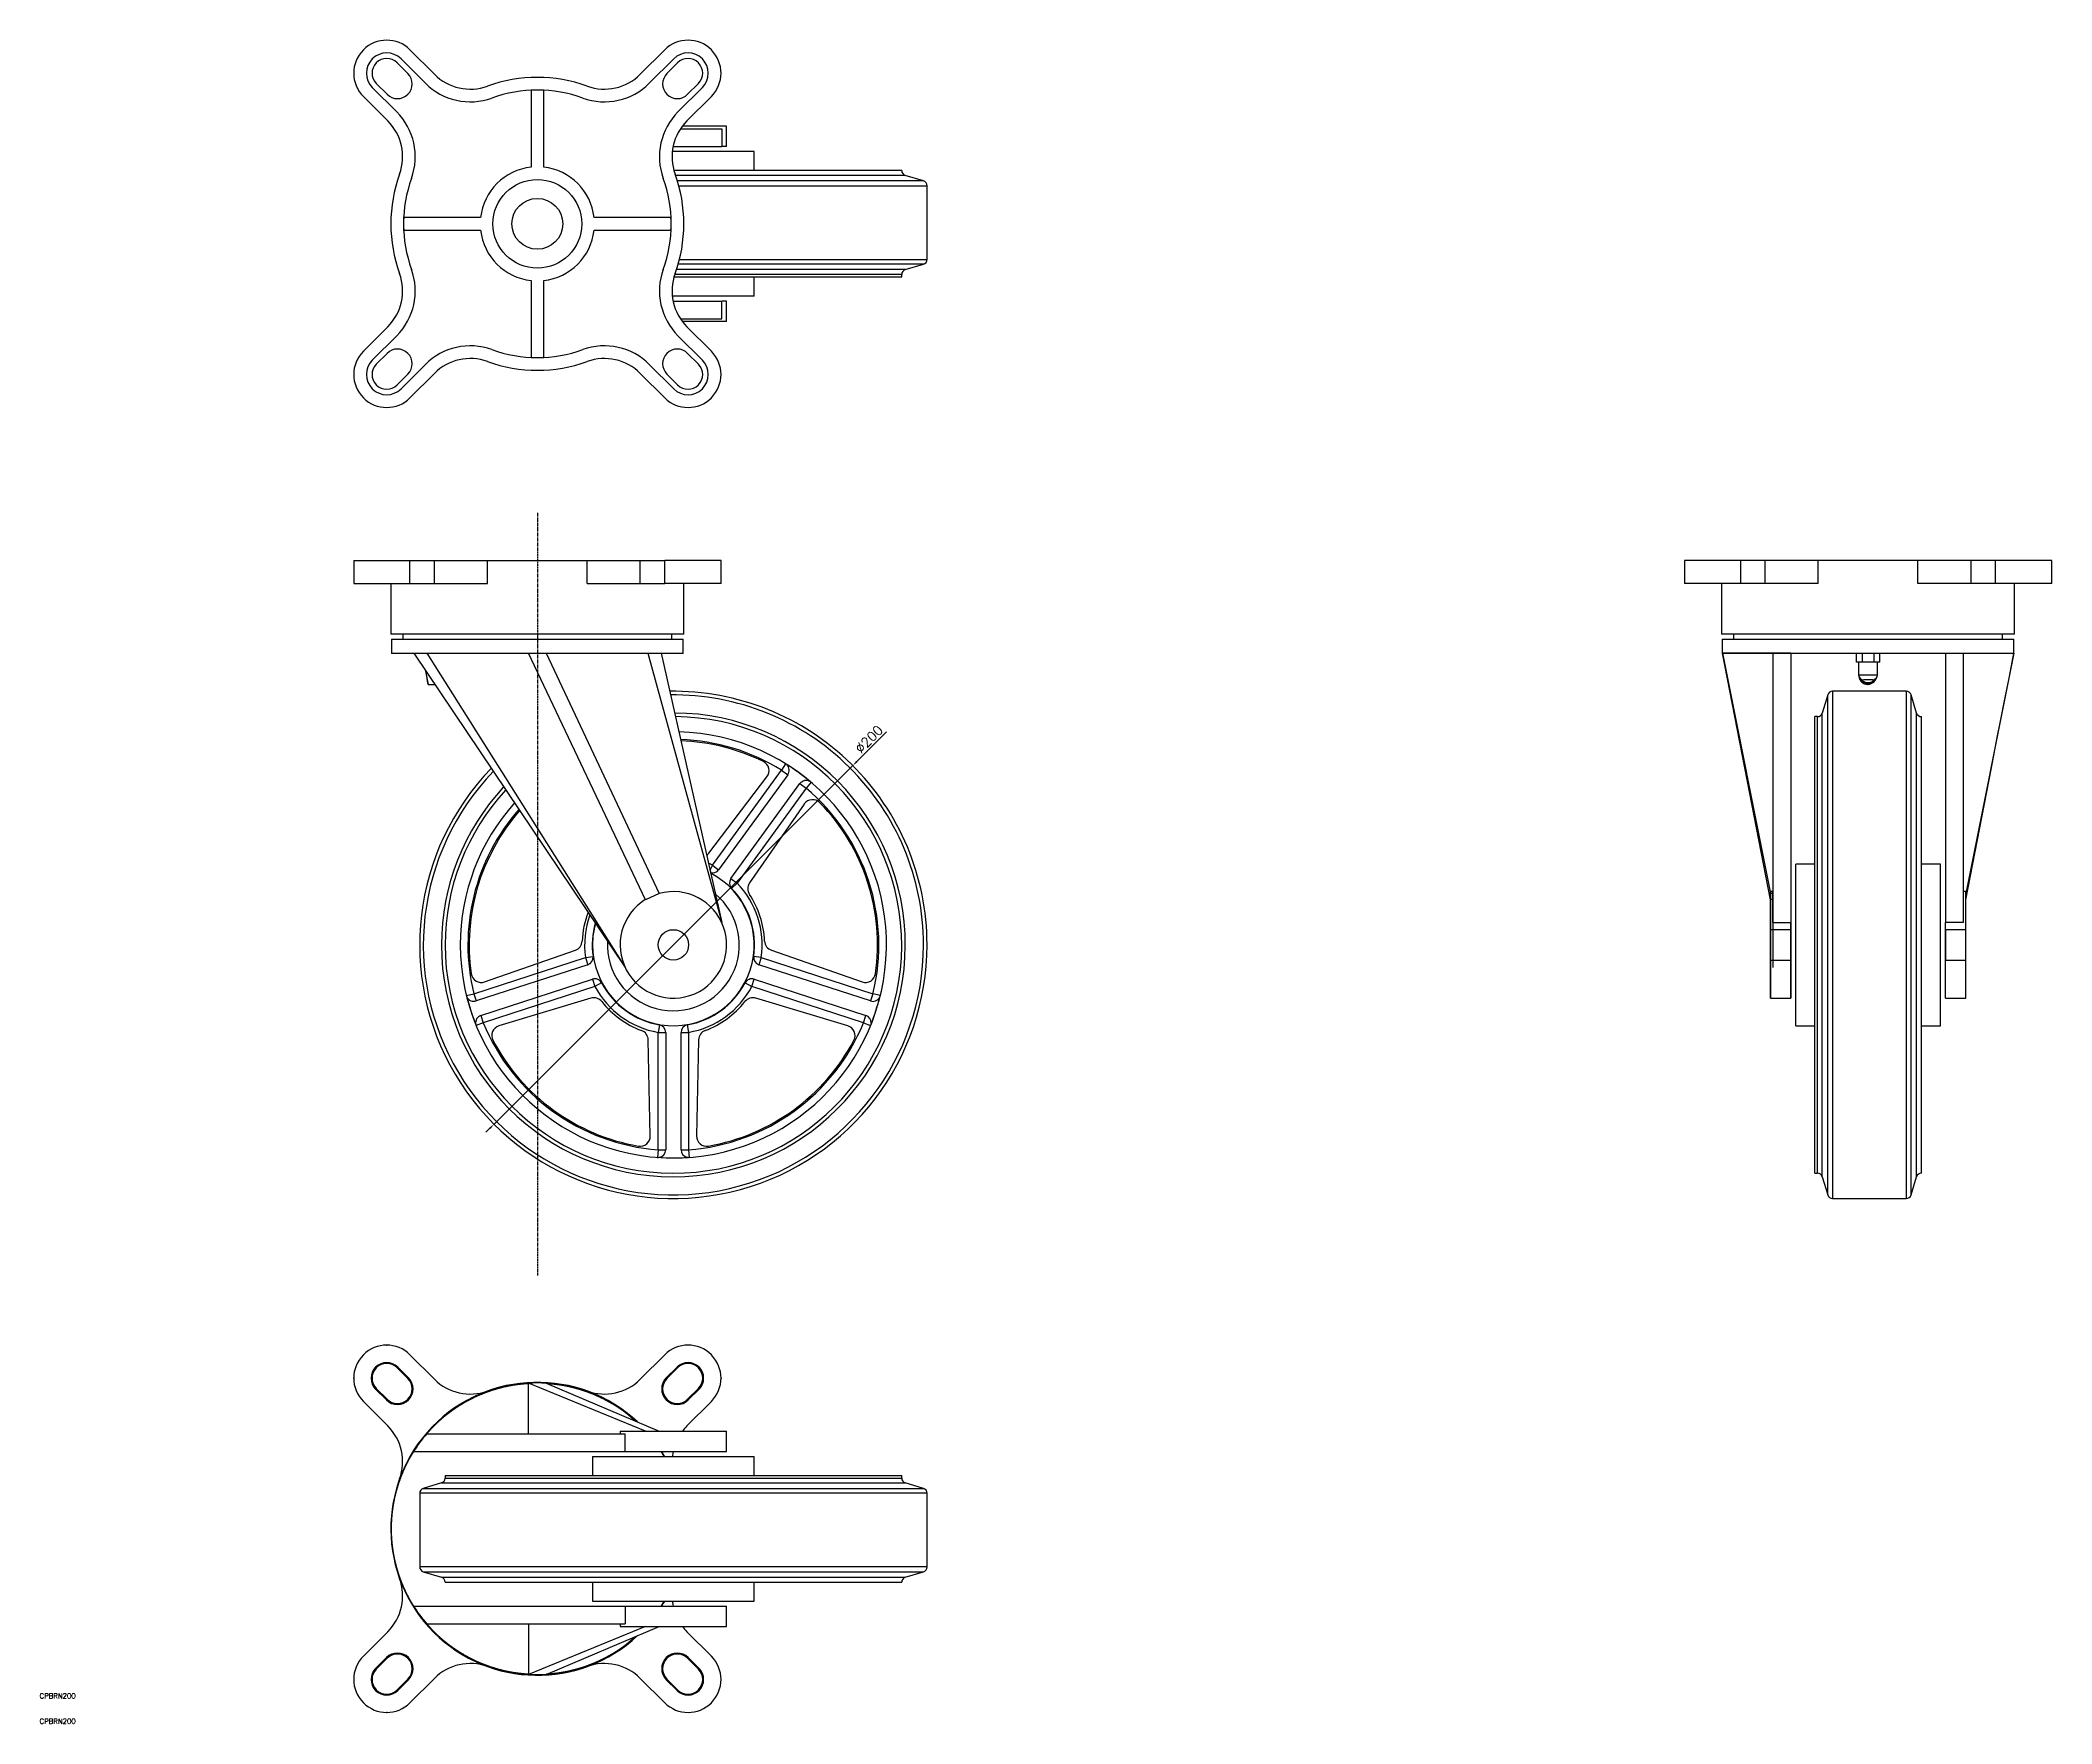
# Model space of a CAD drawing. Extents: x 10 to 803, y 10 to 674.
import ezdxf

# ---------------------------------------------------------------- set-up
doc = ezdxf.new("R2010")
doc.units = 0
doc.header["$PDSIZE"] = -1
doc.linetypes.add('CENTER', pattern=[2, 1.25, -0.25, 0.25, -0.25])
doc.layers.get('0').update_dxf_attribs({"linetype": 'CONTINUOUS'})
doc.layers.get('DEFPOINTS').update_dxf_attribs({"linetype": 'CONTINUOUS'})
doc.layers.add('CENTER', color=1, linetype='CENTER')
doc.styles.get("Standard").update_dxf_attribs({"font": 'txt', "bigfont": 'bigfont'})
doc.dimstyles.get("Standard").update_dxf_attribs({"dimtxt": 2.5, "dimasz": 2.5, "dimexe": 1.25, "dimexo": 0.625, "dimtad": 1, "dimcen": 2.5, "dimazin": 3, "dimtfac": 1, "dimtmove": 0, "dimatfit": 3})

# ---------------------------------------------------------------- blocks, each defined once
blk = doc.blocks.new('*U18')
at = {"color": 0, "linetype": 'CONTINUOUS'}
blk.add_text('∅200', height=3.75, rotation=45, dxfattribs=at).set_placement((333.74, 392.32))
blk = doc.blocks.new('*D17')
at = {"color": 0, "linetype": 'CONTINUOUS'}
for p, q in [((343.91, 401.16), (332.15, 389.4)), ((189.14, 246.39), (330.56, 387.81)), ((187.55, 244.8), (185.96, 243.21))]:
    blk.add_line(p, q, dxfattribs=at)
for points in [[(331.89, 389.67), (332.42, 389.13), (330.56, 387.81)], [(187.28, 245.06), (187.81, 244.53), (189.14, 246.39)]]:
    blk.add_solid(points, dxfattribs=at)
at = {"layer": 'DEFPOINTS', "color": 0, "linetype": 'CONTINUOUS'}
for p in [(330.56, 387.81), (189.14, 246.39)]:
    blk.add_point(p, dxfattribs=at)
at = {"color": 7, "linetype": 'CONTINUOUS'}
blk.add_blockref('*U18', (0, 0), dxfattribs=at)

msp = doc.modelspace()

# ---------------------------------------------------------------- linework, layer by layer
at = {"color": 7, "linetype": 'CONTINUOUS'}
for p, q in [((152.485, 666.452), (162.102, 656.834)), ((165.637, 660.37), (156.02, 669.987)), ((256.429, 669.987), (246.812, 660.37)), ((259.965, 666.452), (250.348, 656.834)), ((155.16, 660.642), (150.917, 664.884)), ((261.532, 664.884), (257.29, 660.642)), ((147.253, 641.985), (137.635, 651.602)), ((141.171, 655.138), (150.788, 645.521)), ((142.738, 656.705), (146.981, 652.462)), ((203.725, 654.062), (203.725, 623.758)), ((208.725, 623.758), (208.725, 654.062)), ((271.279, 655.138), (261.661, 645.521)), ((274.814, 651.602), (265.197, 641.985)), ((265.469, 652.462), (269.711, 656.705)), ((262.672, 638.898), (278.883, 638.898)), ((280.85, 639.898), (263.38, 639.898)), ((278.883, 638.898), (278.883, 631.898)), ((280.85, 631.898), (280.85, 639.898)), ((291.709, 629.898), (259.445, 629.898)), ((259.754, 631.898), (278.883, 631.898)), ((280.85, 631.898), (278.883, 631.898)), ((291.709, 622.398), (291.709, 629.898)), ((349.85, 622.398), (260.095, 622.398)), ((349.85, 622.398), (260.095, 622.398)), ((351.275, 620.482), (260.73, 620.482)), ((358.425, 618.337), (351.275, 620.482)), ((358.425, 618.337), (261.435, 618.337)), ((261.986, 616.422), (359.85, 616.422)), ((359.85, 587.398), (359.85, 616.422)), ((183.864, 603.898), (153.56, 603.898)), ((258.889, 603.898), (228.585, 603.898)), ((153.56, 598.898), (183.864, 598.898)), ((228.585, 598.898), (258.889, 598.898)), ((262.252, 587.398), (359.85, 587.398)), ((203.725, 579.037), (203.725, 548.733)), ((208.725, 548.733), (208.725, 579.037)), ((349.85, 580.398), (260.095, 580.398)), ((349.85, 581.422), (260.414, 581.422)), ((351.275, 583.337), (261.078, 583.337)), ((358.425, 585.482), (261.738, 585.482)), ((291.709, 572.898), (291.709, 580.398)), ((349.85, 580.398), (349.85, 581.422)), ((351.275, 583.337), (358.425, 585.482)), ((291.709, 572.898), (259.445, 572.898)), ((259.754, 570.898), (278.883, 570.898)), ((262.672, 563.898), (278.883, 563.898)), ((278.883, 563.898), (278.883, 570.898)), ((280.85, 570.898), (278.883, 570.898)), ((280.85, 562.898), (280.85, 570.898)), ((137.635, 551.193), (147.253, 560.81)), ((141.171, 547.658), (150.788, 557.275)), ((271.279, 547.658), (261.661, 557.275)), ((280.85, 562.898), (263.38, 562.898)), ((265.197, 560.81), (274.814, 551.193)), ((146.981, 550.333), (142.738, 546.09)), ((269.711, 546.09), (265.469, 550.333)), ((150.917, 537.911), (155.16, 542.154)), ((152.485, 536.344), (162.102, 545.961)), ((156.02, 532.808), (165.637, 542.425)), ((246.812, 542.425), (256.429, 532.808)), ((259.965, 536.344), (250.348, 545.961)), ((257.29, 542.154), (261.532, 537.911)), ((133.828, 468.598), (133.828, 459.598)), ((133.828, 468.598), (156.02, 468.598)), ((156.02, 468.598), (165.637, 468.598)), ((156.02, 459.598), (156.02, 468.598)), ((165.637, 468.598), (186.582, 468.598)), ((165.637, 459.598), (165.637, 468.598)), ((186.582, 468.598), (225.867, 468.598)), ((186.582, 459.598), (186.582, 468.598)), ((225.867, 468.598), (246.812, 468.598)), ((225.867, 459.598), (225.867, 468.598)), ((246.812, 468.598), (256.429, 468.598)), ((246.812, 459.598), (246.812, 468.598)), ((278.622, 468.598), (256.429, 468.598)), ((256.429, 459.598), (256.429, 468.598)), ((278.622, 459.598), (278.622, 468.598)), ((658.415, 468.598), (658.415, 459.598)), ((680.607, 468.598), (658.415, 468.598)), ((690.224, 468.598), (680.607, 468.598)), ((680.607, 459.598), (680.607, 468.598)), ((711.169, 468.598), (690.224, 468.598)), ((690.224, 459.598), (690.224, 468.598)), ((750.454, 468.598), (711.169, 468.598)), ((711.169, 459.598), (711.169, 468.598)), ((771.399, 468.598), (750.454, 468.598)), ((750.454, 459.598), (750.454, 468.598)), ((781.016, 468.598), (771.399, 468.598)), ((771.399, 459.598), (771.399, 468.598)), ((803.209, 468.598), (781.016, 468.598)), ((781.016, 459.598), (781.016, 468.598)), ((803.209, 459.598), (803.209, 468.598)), ((133.828, 459.598), (156.02, 459.598)), ((148.475, 459.598), (148.475, 439.598)), ((156.02, 459.598), (165.637, 459.598)), ((165.637, 459.598), (186.582, 459.598)), ((225.867, 459.598), (246.812, 459.598)), ((246.812, 459.598), (256.429, 459.598)), ((278.622, 459.598), (256.429, 459.598)), ((263.975, 439.598), (263.975, 459.598)), ((680.607, 459.598), (658.415, 459.598)), ((673.062, 459.598), (673.062, 439.598)), ((690.224, 459.598), (680.607, 459.598)), ((711.169, 459.598), (690.224, 459.598)), ((771.399, 459.598), (750.454, 459.598)), ((781.016, 459.598), (771.399, 459.598)), ((803.209, 459.598), (781.016, 459.598)), ((788.562, 439.598), (788.562, 459.598)), ((263.975, 439.598), (148.475, 439.598)), ((148.725, 437.598), (148.725, 431.933)), ((148.725, 437.598), (263.725, 437.598)), ((153.225, 439.598), (153.225, 437.598)), ((259.225, 437.598), (259.225, 439.598)), ((263.725, 431.933), (263.725, 437.598)), ((788.562, 439.598), (673.062, 439.598)), ((673.312, 437.598), (673.312, 432.098)), ((673.312, 437.598), (788.312, 437.598)), ((677.812, 439.598), (677.812, 437.598)), ((783.812, 437.598), (783.812, 439.598)), ((788.312, 432.099), (788.312, 437.598)), ((157.481, 432.098), (162.636, 432.098)), ((157.481, 432.098), (240.818, 308.223)), ((162.636, 432.098), (240.818, 308.223)), ((248.834, 334.808), (202.725, 432.098)), ((202.725, 432.098), (209.725, 432.098)), ((209.725, 432.098), (254.271, 337.344)), ((249.814, 432.098), (254.969, 432.098)), ((249.814, 432.098), (278.883, 325.973)), ((254.969, 432.098), (278.883, 325.973)), ((673.312, 432.098), (673.418, 432.098)), ((673.418, 432.098), (673.312, 432.098)), ((673.418, 432.098), (692.312, 337.344)), ((673.418, 432.098), (693.312, 432.098)), ((682.183, 386.966), (673.418, 432.098)), ((693.312, 432.098), (673.418, 432.098)), ((693.312, 432.098), (693.312, 325.973)), ((693.312, 432.098), (700.312, 432.098)), ((700.312, 432.098), (693.312, 432.098)), ((693.312, 432.098), (693.312, 337.344)), ((693.312, 432.098), (693.312, 334.938)), ((693.312, 432.098), (693.312, 308.223)), ((700.312, 432.098), (700.312, 325.973)), ((700.312, 432.098), (700.312, 308.223)), ((726.194, 428.598), (726.194, 432.098)), ((728.58, 428.598), (726.194, 428.598)), ((727.062, 428.598), (727.062, 423.598)), ((728.58, 428.598), (728.58, 432.098)), ((733.198, 428.598), (728.58, 428.598)), ((733.198, 428.598), (733.198, 432.098)), ((735.43, 428.598), (733.198, 428.598)), ((734.562, 423.598), (734.562, 428.598)), ((735.43, 428.598), (735.43, 432.098)), ((761.312, 432.098), (761.312, 325.973)), ((768.312, 432.098), (768.312, 325.973)), ((788.205, 432.098), (769.312, 337.344)), ((727.062, 423.598), (734.562, 423.598)), ((730.845, 421.598), (729.062, 421.598)), ((732.562, 421.598), (730.845, 421.598)), ((163.157, 419.832), (165.733, 419.832)), ((714.896, 415.673), (712.751, 408.523)), ((714.896, 317.098), (714.896, 415.673)), ((745.836, 417.098), (716.812, 417.098)), ((716.812, 417.098), (716.812, 317.098)), ((729.901, 419.916), (729.956, 419.904)), ((730.618, 419.832), (729.956, 419.904)), ((730.618, 419.832), (730.675, 419.832)), ((745.836, 417.098), (745.836, 317.098)), ((749.896, 408.523), (747.751, 415.673)), ((747.751, 317.098), (747.751, 415.673)), ((710.836, 407.098), (709.812, 407.098)), ((709.812, 227.098), (709.812, 407.098)), ((710.836, 227.098), (710.836, 407.098)), ((712.751, 225.673), (712.751, 408.523)), ((749.896, 225.673), (749.896, 408.523)), ((751.812, 227.098), (751.812, 407.098)), ((751.812, 227.098), (751.812, 407.098)), ((273.797, 353.201), (296.734, 383.353)), ((275.264, 348.521), (302.476, 385.975)), ((304.903, 384.212), (277.691, 346.758)), ((282.545, 343.231), (309.757, 380.685)), ((304.055, 388.526), (302.476, 385.975)), ((302.476, 385.975), (304.903, 384.212)), ((309.757, 380.685), (312.184, 378.922)), ((314.122, 381.212), (312.184, 378.922)), ((692.312, 334.808), (682.183, 386.966)), ((769.312, 334.808), (779.441, 386.966)), ((312.184, 378.922), (284.972, 341.468)), ((311.465, 372.651), (289.876, 341.519)), ((709.812, 348.957), (702.312, 348.957)), ((702.312, 285.239), (702.312, 348.957)), ((759.312, 348.957), (751.812, 348.957)), ((759.312, 285.239), (759.312, 348.957)), ((275.264, 348.521), (274.262, 346.479)), ((275.264, 348.521), (277.691, 346.758)), ((282.545, 343.231), (284.972, 341.468)), ((284.972, 341.468), (282.819, 339.379)), ((254.271, 337.344), (248.834, 334.808)), ((693.312, 338.098), (692.312, 338.098)), ((692.312, 296.098), (692.312, 338.098)), ((692.312, 338.098), (692.312, 337.344)), ((693.312, 337.344), (692.312, 337.344)), ((692.312, 337.344), (692.312, 334.808)), ((693.312, 334.938), (692.312, 334.938)), ((692.312, 334.938), (692.312, 296.098)), ((692.312, 334.938), (692.312, 334.808)), ((693.312, 325.973), (693.312, 338.097)), ((693.312, 334.938), (693.312, 308.223)), ((769.312, 338.098), (768.312, 338.098)), ((769.312, 296.098), (769.312, 338.098)), ((693.312, 325.973), (700.312, 325.973)), ((700.312, 296.098), (700.312, 325.973)), ((761.312, 296.098), (761.312, 325.973)), ((768.312, 325.973), (761.312, 325.973)), ((700.312, 323.098), (692.312, 323.098)), ((692.312, 311.11), (692.312, 323.086)), ((700.312, 311.11), (700.312, 323.086)), ((769.312, 323.098), (761.312, 323.098)), ((761.312, 323.086), (761.312, 311.11)), ((769.312, 311.11), (769.312, 323.086)), ((181.172, 297.843), (225.202, 312.149)), ((226.129, 309.296), (182.099, 294.99)), ((185.44, 302.493), (221.205, 314.991)), ((225.202, 312.149), (228.172, 312.573)), ((225.202, 312.149), (226.129, 309.296)), ((294.499, 312.149), (291.529, 312.573)), ((294.499, 312.149), (293.571, 309.296)), ((337.601, 294.99), (293.571, 309.296)), ((294.499, 312.149), (338.528, 297.843)), ((298.496, 314.991), (334.26, 302.493)), ((692.312, 311.098), (700.312, 311.098)), ((714.896, 218.523), (714.896, 317.098)), ((716.812, 317.098), (716.812, 217.098)), ((745.836, 317.098), (745.836, 217.098)), ((747.751, 218.523), (747.751, 317.098)), ((761.312, 311.098), (769.312, 311.098)), ((183.953, 289.283), (227.983, 303.59)), ((227.983, 303.59), (228.91, 300.736)), ((231.562, 302.139), (228.91, 300.736)), ((288.138, 302.139), (290.79, 300.736)), ((290.79, 300.736), (291.717, 303.59)), ((291.717, 303.59), (335.747, 289.283)), ((700.312, 308.223), (700.312, 296.098)), ((178.258, 297.13), (181.172, 297.843)), ((181.172, 297.843), (182.099, 294.99)), ((228.91, 300.736), (184.88, 286.43)), ((227.346, 296.088), (191.066, 285.177)), ((334.82, 286.43), (290.79, 300.736)), ((328.634, 285.177), (292.354, 296.088)), ((338.528, 297.843), (337.601, 294.99)), ((341.442, 297.13), (338.528, 297.843)), ((692.312, 296.098), (700.312, 296.098)), ((761.312, 296.098), (769.312, 296.098)), ((184.88, 286.43), (182.104, 285.294)), ((183.953, 289.283), (184.88, 286.43)), ((254.364, 285.572), (253.85, 282.616)), ((265.336, 285.572), (265.85, 282.616)), ((334.82, 286.43), (335.747, 289.283)), ((334.82, 286.43), (337.597, 285.294)), ((250.746, 241.817), (249.912, 279.693)), ((253.85, 236.321), (253.85, 282.616)), ((253.85, 282.616), (256.85, 282.616)), ((262.85, 236.321), (262.85, 282.616)), ((262.85, 282.616), (265.85, 282.616)), ((265.85, 282.616), (265.85, 236.321)), ((269.788, 279.693), (268.954, 241.817)), ((702.312, 285.239), (709.812, 285.239)), ((751.812, 285.239), (759.312, 285.239)), ((253.85, 236.321), (253.628, 233.329)), ((253.85, 236.321), (256.85, 236.321)), ((262.85, 236.321), (265.85, 236.321)), ((265.85, 236.321), (266.072, 233.329)), ((709.812, 227.098), (710.836, 227.098)), ((712.751, 225.673), (714.896, 218.523)), ((747.751, 218.523), (749.896, 225.673)), ((716.812, 217.098), (745.836, 217.098)), ((156.02, 155.466), (165.637, 145.849)), ((246.812, 145.849), (256.429, 155.466)), ((151.177, 150.623), (150.917, 150.363)), ((150.917, 150.363), (155.16, 146.121)), ((155.42, 146.38), (151.177, 150.623)), ((155.42, 146.38), (155.16, 146.121)), ((248.834, 125.377), (202.725, 144.27)), ((202.725, 124.377), (202.725, 144.27)), ((209.725, 144.27), (254.271, 125.377)), ((261.273, 150.623), (257.03, 146.38)), ((257.03, 146.38), (257.29, 146.121)), ((257.29, 146.121), (261.532, 150.363)), ((261.273, 150.623), (261.532, 150.363)), ((137.635, 137.081), (147.253, 127.464)), ((142.479, 141.925), (142.738, 142.184)), ((142.479, 141.925), (146.721, 137.682)), ((146.981, 137.942), (142.738, 142.184)), ((146.721, 137.682), (146.981, 137.942)), ((265.197, 127.464), (274.814, 137.081)), ((269.711, 142.184), (265.469, 137.942)), ((265.728, 137.682), (265.469, 137.942)), ((265.728, 137.682), (269.971, 141.925)), ((269.971, 141.925), (269.711, 142.184)), ((162.636, 124.377), (240.818, 124.377)), ((238.85, 125.377), (238.85, 124.377)), ((238.85, 125.377), (280.85, 125.377)), ((240.818, 117.377), (240.818, 124.377)), ((280.85, 117.377), (280.85, 125.377)), ((157.481, 117.377), (240.818, 117.377)), ((227.991, 115.377), (227.991, 107.877)), ((227.991, 115.377), (291.709, 115.377)), ((240.818, 117.377), (280.85, 117.377)), ((291.709, 107.877), (291.709, 115.377)), ((168.425, 104.937), (161.275, 102.792)), ((168.425, 104.937), (351.275, 104.937)), ((169.85, 107.877), (169.85, 106.853)), ((169.85, 107.877), (349.85, 107.877)), ((169.85, 106.853), (349.85, 106.853)), ((349.85, 106.853), (349.85, 107.877)), ((358.425, 102.792), (351.275, 104.937)), ((159.85, 100.877), (159.85, 71.853)), ((359.85, 100.877), (159.85, 100.877)), ((161.275, 102.792), (358.425, 102.792)), ((359.85, 71.853), (359.85, 100.877)), ((359.85, 71.853), (159.85, 71.853)), ((161.275, 69.937), (168.425, 67.792)), ((161.275, 69.937), (358.425, 69.937)), ((168.425, 67.792), (351.275, 67.792)), ((169.85, 65.877), (349.85, 65.877)), ((169.85, 65.877), (349.85, 65.877)), ((227.991, 65.877), (227.991, 58.377)), ((291.709, 58.377), (291.709, 65.877)), ((351.275, 67.792), (358.425, 69.937)), ((157.481, 56.377), (240.818, 56.377)), ((227.991, 58.377), (291.709, 58.377)), ((240.818, 56.377), (240.818, 49.377)), ((240.818, 56.377), (280.85, 56.377)), ((280.85, 48.377), (280.85, 56.377)), ((162.636, 49.377), (240.818, 49.377)), ((202.725, 49.377), (202.725, 29.483)), ((248.834, 48.377), (202.725, 29.483)), ((209.725, 29.483), (254.271, 48.377)), ((238.85, 49.377), (238.85, 48.377)), ((238.85, 48.377), (280.85, 48.377)), ((147.253, 46.289), (137.635, 36.672)), ((274.814, 36.672), (265.197, 46.289)), ((146.721, 36.071), (142.479, 31.829)), ((142.479, 31.829), (142.738, 31.569)), ((142.738, 31.569), (146.981, 35.812)), ((146.721, 36.071), (146.981, 35.812)), ((265.728, 36.071), (265.469, 35.812)), ((265.469, 35.812), (269.711, 31.569)), ((269.971, 31.829), (265.728, 36.071)), ((269.971, 31.829), (269.711, 31.569)), ((155.16, 27.633), (150.917, 23.39)), ((151.177, 23.131), (155.42, 27.373)), ((155.42, 27.373), (155.16, 27.633)), ((165.637, 27.905), (156.02, 18.287)), ((256.429, 18.287), (246.812, 27.905)), ((257.03, 27.373), (257.29, 27.633)), ((257.03, 27.373), (261.273, 23.131)), ((261.532, 23.39), (257.29, 27.633)), ((151.177, 23.131), (150.917, 23.39)), ((261.273, 23.131), (261.532, 23.39))]:
    msp.add_line(p, q, dxfattribs=at)
at = {"color": 7, "linetype": 'CONTINUOUS', "flags": 128}
for points in [[(673.312, 432.098), (674.893, 424.105), (676.52, 415.865), (678.227, 407.2), (680.109, 397.601), (682.183, 386.966)], [(761.312, 432.098), (763.136, 432.098), (764.914, 432.097), (768.312, 432.098)], [(779.441, 386.966), (780.515, 392.5), (781.749, 398.824), (783.155, 405.975), (784.736, 413.999), (786.493, 422.9), (788.312, 432.099)], [(788.312, 432.099), (788.312, 432.099), (788.205, 432.098)], [(256.85, 282.616), (256.85, 271.383), (256.85, 259.819), (256.85, 248.144), (256.85, 236.321)]]:
    msp.add_lwpolyline(points, dxfattribs=at)
at = {"color": 7, "linetype": 'CONTINUOUS'}
for points in [[(148.725, 432.098, 0), (148.73, 432.098, 0), (148.734, 432.098, 0), (148.739, 432.098, 0), (148.744, 432.098, 0), (148.749, 432.098, 0), (148.754, 432.098, 0), (148.759, 432.098, 0), (148.764, 432.098, 0), (148.769, 432.098, 0), (148.774, 432.098, 0), (148.779, 432.098, 0), (148.784, 432.098, 0), (148.789, 432.098, 0), (148.794, 432.098, 0), (148.8, 432.098, 0), (148.805, 432.098, 0), (148.811, 432.098, 0), (148.817, 432.098, 0), (148.822, 432.098, 0), (148.828, 432.098, 0), (148.834, 432.098, 0), (148.84, 432.098, 0), (148.847, 432.098, 0), (148.853, 432.098, 0), (148.859, 432.098, 0), (148.866, 432.098, 0), (148.873, 432.098, 0), (148.88, 432.098, 0), (148.887, 432.098, 0), (148.894, 432.098, 0), (148.902, 432.098, 0), (148.91, 432.098, 0), (148.917, 432.098, 0), (148.925, 432.098, 0), (148.934, 432.098, 0), (148.942, 432.098, 0), (148.951, 432.098, 0), (148.96, 432.098, 0), (148.969, 432.098, 0), (148.978, 432.098, 0), (148.988, 432.098, 0), (148.998, 432.098, 0), (149.008, 432.098, 0), (149.018, 432.098, 0), (149.028, 432.098, 0), (149.039, 432.098, 0), (149.05, 432.098, 0), (149.062, 432.098, 0), (149.073, 432.098, 0), (149.085, 432.098, 0), (149.097, 432.098, 0), (149.11, 432.098, 0), (149.123, 432.098, 0), (149.136, 432.098, 0), (149.149, 432.098, 0), (149.163, 432.098, 0), (149.177, 432.098, 0), (149.192, 432.098, 0), (149.206, 432.098, 0), (149.221, 432.098, 0), (149.237, 432.098, 0), (149.253, 432.098, 0), (149.269, 432.098, 0), (149.285, 432.098, 0), (149.302, 432.098, 0), (149.319, 432.098, 0), (149.337, 432.098, 0), (149.355, 432.098, 0), (149.373, 432.098, 0), (149.391, 432.098, 0), (149.41, 432.098, 0), (149.429, 432.098, 0), (149.449, 432.098, 0), (149.468, 432.098, 0), (149.489, 432.098, 0), (149.509, 432.098, 0), (149.53, 432.098, 0), (149.551, 432.098, 0), (149.572, 432.098, 0), (149.594, 432.098, 0), (149.616, 432.098, 0), (149.638, 432.098, 0), (149.661, 432.098, 0), (149.684, 432.098, 0), (149.707, 432.098, 0), (149.731, 432.098, 0), (149.755, 432.098, 0), (149.779, 432.098, 0), (149.804, 432.098, 0), (149.828, 432.098, 0), (149.854, 432.098, 0), (149.879, 432.098, 0), (149.905, 432.098, 0), (149.931, 432.098, 0), (149.957, 432.098, 0), (149.984, 432.098, 0), (150.01, 432.098, 0), (150.038, 432.098, 0), (150.065, 432.098, 0), (150.093, 432.098, 0), (150.121, 432.098, 0), (150.149, 432.098, 0), (150.178, 432.098, 0), (150.206, 432.098, 0), (150.236, 432.098, 0), (150.265, 432.098, 0), (150.295, 432.098, 0), (150.325, 432.098, 0), (150.355, 432.098, 0), (150.385, 432.098, 0), (150.416, 432.098, 0), (150.447, 432.098, 0), (150.478, 432.098, 0), (150.51, 432.098, 0), (150.542, 432.098, 0), (150.574, 432.098, 0), (150.606, 432.098, 0), (150.639, 432.098, 0), (150.671, 432.098, 0), (150.704, 432.098, 0), (150.738, 432.098, 0), (150.771, 432.098, 0), (150.805, 432.098, 0), (150.839, 432.098, 0), (150.873, 432.098, 0), (150.908, 432.098, 0), (150.943, 432.098, 0), (150.978, 432.098, 0), (151.013, 432.098, 0), (151.049, 432.098, 0), (151.085, 432.098, 0), (151.121, 432.098, 0), (151.157, 432.098, 0), (151.194, 432.098, 0), (151.23, 432.098, 0), (151.268, 432.098, 0), (151.305, 432.098, 0), (151.342, 432.098, 0), (151.38, 432.098, 0), (151.418, 432.098, 0), (151.457, 432.098, 0), (151.495, 432.098, 0), (151.534, 432.098, 0), (151.573, 432.098, 0), (151.612, 432.098, 0), (151.652, 432.098, 0), (151.692, 432.098, 0), (151.732, 432.098, 0), (151.772, 432.098, 0), (151.813, 432.098, 0), (151.854, 432.098, 0), (151.895, 432.098, 0), (151.936, 432.098, 0), (151.978, 432.098, 0), (152.019, 432.098, 0), (152.062, 432.098, 0), (152.104, 432.098, 0), (152.146, 432.098, 0), (152.189, 432.098, 0), (152.232, 432.098, 0), (152.276, 432.098, 0), (152.319, 432.098, 0), (152.363, 432.098, 0), (152.407, 432.098, 0), (152.451, 432.098, 0), (152.496, 432.098, 0), (152.541, 432.098, 0), (152.586, 432.098, 0), (152.631, 432.098, 0), (152.677, 432.098, 0), (152.723, 432.098, 0), (152.769, 432.098, 0), (152.815, 432.098, 0), (152.861, 432.098, 0), (152.908, 432.098, 0), (152.955, 432.098, 0), (153.003, 432.098, 0), (153.05, 432.098, 0), (153.098, 432.098, 0), (153.146, 432.098, 0), (153.194, 432.098, 0), (153.243, 432.098, 0), (153.292, 432.098, 0), (153.341, 432.098, 0), (153.39, 432.098, 0), (153.44, 432.098, 0), (153.489, 432.098, 0), (153.539, 432.098, 0), (153.59, 432.098, 0), (153.64, 432.098, 0), (153.691, 432.098, 0), (153.742, 432.098, 0), (153.794, 432.098, 0), (153.845, 432.098, 0), (153.897, 432.098, 0), (153.95, 432.098, 0), (154.002, 432.098, 0), (154.055, 432.098, 0), (154.108, 432.098, 0), (154.161, 432.098, 0), (154.215, 432.098, 0), (154.269, 432.098, 0), (154.323, 432.098, 0), (154.377, 432.098, 0), (154.432, 432.098, 0), (154.487, 432.098, 0), (154.543, 432.098, 0), (154.598, 432.098, 0), (154.654, 432.098, 0), (154.71, 432.098, 0), (154.767, 432.098, 0), (154.824, 432.098, 0), (154.881, 432.098, 0), (154.938, 432.098, 0), (154.996, 432.098, 0), (155.054, 432.098, 0), (155.112, 432.098, 0), (155.171, 432.098, 0), (155.229, 432.098, 0), (155.289, 432.098, 0), (155.348, 432.098, 0), (155.408, 432.098, 0), (155.468, 432.098, 0), (155.528, 432.098, 0), (155.589, 432.098, 0), (155.649, 432.098, 0), (155.71, 432.098, 0), (155.772, 432.098, 0), (155.833, 432.098, 0), (155.895, 432.098, 0), (155.957, 432.098, 0), (156.019, 432.098, 0), (156.081, 432.098, 0), (156.143, 432.098, 0), (156.206, 432.098, 0), (156.269, 432.098, 0), (156.332, 432.098, 0), (156.395, 432.098, 0), (156.458, 432.098, 0), (156.521, 432.098, 0), (156.584, 432.098, 0), (156.648, 432.098, 0), (156.712, 432.098, 0), (156.775, 432.098, 0), (156.839, 432.098, 0), (156.903, 432.098, 0), (156.967, 432.098, 0), (157.031, 432.098, 0), (157.095, 432.098, 0), (157.159, 432.098, 0), (157.224, 432.098, 0), (157.288, 432.098, 0), (157.352, 432.098, 0), (157.416, 432.098, 0), (157.481, 432.098, 0)], [(162.636, 432.098, 0), (162.732, 432.098, 0), (162.828, 432.098, 0), (162.925, 432.098, 0), (163.021, 432.098, 0), (163.118, 432.098, 0), (163.214, 432.098, 0), (163.311, 432.098, 0), (163.408, 432.098, 0), (163.504, 432.098, 0), (163.601, 432.098, 0), (163.698, 432.098, 0), (163.795, 432.098, 0), (163.893, 432.098, 0), (163.99, 432.098, 0), (164.087, 432.098, 0), (164.185, 432.098, 0), (164.283, 432.098, 0), (164.381, 432.098, 0), (164.479, 432.098, 0), (164.577, 432.098, 0), (164.676, 432.098, 0), (164.775, 432.098, 0), (164.874, 432.098, 0), (164.973, 432.098, 0), (165.073, 432.098, 0), (165.172, 432.098, 0), (165.272, 432.098, 0), (165.373, 432.098, 0), (165.473, 432.098, 0), (165.574, 432.098, 0), (165.676, 432.098, 0), (165.777, 432.098, 0), (165.879, 432.098, 0), (165.981, 432.098, 0), (166.084, 432.098, 0), (166.186, 432.098, 0), (166.289, 432.098, 0), (166.393, 432.098, 0), (166.496, 432.098, 0), (166.6, 432.098, 0), (166.705, 432.098, 0), (166.809, 432.098, 0), (166.914, 432.098, 0), (167.019, 432.098, 0), (167.125, 432.098, 0), (167.23, 432.098, 0), (167.336, 432.098, 0), (167.442, 432.098, 0), (167.549, 432.098, 0), (167.656, 432.098, 0), (167.763, 432.098, 0), (167.87, 432.098, 0), (167.978, 432.098, 0), (168.085, 432.098, 0), (168.194, 432.098, 0), (168.302, 432.098, 0), (168.411, 432.098, 0), (168.519, 432.098, 0), (168.629, 432.098, 0), (168.738, 432.098, 0), (168.848, 432.098, 0), (168.958, 432.098, 0), (169.068, 432.098, 0), (169.178, 432.098, 0), (169.289, 432.098, 0), (169.4, 432.098, 0), (169.511, 432.098, 0), (169.622, 432.098, 0), (169.734, 432.098, 0), (169.845, 432.098, 0), (169.957, 432.098, 0), (170.07, 432.098, 0), (170.182, 432.098, 0), (170.295, 432.098, 0), (170.408, 432.098, 0), (170.521, 432.098, 0), (170.634, 432.098, 0), (170.748, 432.098, 0), (170.862, 432.098, 0), (170.976, 432.098, 0), (171.09, 432.098, 0), (171.204, 432.098, 0), (171.319, 432.098, 0), (171.434, 432.098, 0), (171.549, 432.098, 0), (171.664, 432.098, 0), (171.78, 432.098, 0), (171.895, 432.098, 0), (172.011, 432.098, 0), (172.127, 432.098, 0), (172.243, 432.098, 0), (172.36, 432.098, 0), (172.477, 432.098, 0), (172.594, 432.098, 0), (172.711, 432.098, 0), (172.828, 432.098, 0), (172.945, 432.098, 0), (173.063, 432.098, 0), (173.181, 432.098, 0), (173.299, 432.098, 0), (173.417, 432.098, 0), (173.536, 432.098, 0), (173.654, 432.098, 0), (173.773, 432.098, 0), (173.892, 432.098, 0), (174.011, 432.098, 0), (174.131, 432.098, 0), (174.251, 432.098, 0), (174.37, 432.098, 0), (174.49, 432.098, 0), (174.611, 432.098, 0), (174.731, 432.098, 0), (174.852, 432.098, 0), (174.972, 432.098, 0), (175.093, 432.098, 0), (175.215, 432.098, 0), (175.336, 432.098, 0), (175.458, 432.098, 0), (175.579, 432.098, 0), (175.701, 432.098, 0), (175.823, 432.098, 0), (175.946, 432.098, 0), (176.068, 432.098, 0), (176.191, 432.098, 0), (176.314, 432.098, 0), (176.437, 432.098, 0), (176.56, 432.098, 0), (176.684, 432.098, 0), (176.807, 432.098, 0), (176.931, 432.098, 0), (177.055, 432.098, 0), (177.18, 432.098, 0), (177.304, 432.098, 0), (177.429, 432.098, 0), (177.553, 432.098, 0), (177.678, 432.098, 0), (177.803, 432.098, 0), (177.929, 432.098, 0), (178.054, 432.098, 0), (178.18, 432.098, 0), (178.306, 432.098, 0), (178.432, 432.098, 0), (178.558, 432.098, 0), (178.685, 432.098, 0), (178.811, 432.098, 0), (178.938, 432.098, 0), (179.065, 432.098, 0), (179.192, 432.098, 0), (179.319, 432.098, 0), (179.447, 432.098, 0), (179.574, 432.098, 0), (179.702, 432.098, 0), (179.83, 432.098, 0), (179.958, 432.098, 0), (180.086, 432.098, 0), (180.215, 432.098, 0), (180.343, 432.098, 0), (180.472, 432.098, 0), (180.601, 432.098, 0), (180.73, 432.098, 0), (180.86, 432.098, 0), (180.989, 432.098, 0), (181.119, 432.098, 0), (181.248, 432.098, 0), (181.378, 432.098, 0), (181.508, 432.098, 0), (181.639, 432.098, 0), (181.769, 432.098, 0), (181.899, 432.098, 0), (182.03, 432.098, 0), (182.161, 432.098, 0), (182.292, 432.098, 0), (182.423, 432.098, 0), (182.554, 432.098, 0), (182.686, 432.098, 0), (182.817, 432.098, 0), (182.949, 432.098, 0), (183.081, 432.098, 0), (183.213, 432.098, 0), (183.345, 432.098, 0), (183.478, 432.098, 0), (183.61, 432.098, 0), (183.743, 432.098, 0), (183.875, 432.098, 0), (184.008, 432.098, 0), (184.141, 432.098, 0), (184.274, 432.098, 0), (184.408, 432.098, 0), (184.541, 432.098, 0), (184.675, 432.098, 0), (184.808, 432.098, 0), (184.942, 432.098, 0), (185.076, 432.098, 0), (185.21, 432.098, 0), (185.344, 432.098, 0), (185.479, 432.098, 0), (185.613, 432.098, 0), (185.748, 432.098, 0), (185.882, 432.098, 0), (186.017, 432.098, 0), (186.152, 432.098, 0), (186.287, 432.098, 0), (186.423, 432.098, 0), (186.558, 432.098, 0), (186.693, 432.098, 0), (186.829, 432.098, 0), (186.965, 432.098, 0), (187.1, 432.098, 0), (187.236, 432.098, 0), (187.372, 432.098, 0), (187.509, 432.098, 0), (187.645, 432.098, 0), (187.781, 432.098, 0), (187.918, 432.098, 0), (188.054, 432.098, 0), (188.191, 432.098, 0), (188.328, 432.098, 0), (188.465, 432.098, 0), (188.602, 432.098, 0), (188.739, 432.098, 0), (188.877, 432.098, 0), (189.014, 432.098, 0), (189.152, 432.098, 0), (189.289, 432.098, 0), (189.427, 432.098, 0), (189.565, 432.098, 0), (189.703, 432.098, 0), (189.841, 432.098, 0), (189.979, 432.098, 0), (190.117, 432.098, 0), (190.255, 432.098, 0), (190.394, 432.098, 0), (190.532, 432.098, 0), (190.671, 432.098, 0), (190.81, 432.098, 0), (190.949, 432.098, 0), (191.088, 432.098, 0), (191.227, 432.098, 0), (191.366, 432.098, 0), (191.505, 432.098, 0), (191.644, 432.098, 0), (191.784, 432.098, 0), (191.923, 432.098, 0), (192.063, 432.098, 0), (192.202, 432.098, 0), (192.342, 432.098, 0), (192.482, 432.098, 0), (192.622, 432.098, 0), (192.762, 432.098, 0), (192.902, 432.098, 0), (193.042, 432.098, 0), (193.183, 432.098, 0), (193.323, 432.098, 0), (193.463, 432.098, 0), (193.604, 432.098, 0), (193.745, 432.098, 0), (193.885, 432.098, 0), (194.026, 432.098, 0), (194.167, 432.098, 0), (194.308, 432.098, 0), (194.449, 432.098, 0), (194.59, 432.098, 0), (194.731, 432.098, 0), (194.872, 432.098, 0), (195.014, 432.098, 0), (195.155, 432.098, 0), (195.296, 432.098, 0), (195.438, 432.098, 0), (195.58, 432.098, 0), (195.721, 432.098, 0), (195.863, 432.098, 0), (196.005, 432.098, 0), (196.147, 432.098, 0), (196.289, 432.098, 0), (196.431, 432.098, 0), (196.573, 432.098, 0), (196.715, 432.098, 0), (196.857, 432.098, 0), (196.999, 432.098, 0), (197.142, 432.098, 0), (197.284, 432.098, 0), (197.427, 432.098, 0), (197.569, 432.098, 0), (197.712, 432.098, 0), (197.854, 432.098, 0), (197.997, 432.098, 0), (198.14, 432.098, 0), (198.283, 432.098, 0), (198.425, 432.098, 0), (198.568, 432.098, 0), (198.711, 432.098, 0), (198.854, 432.098, 0), (198.997, 432.098, 0), (199.14, 432.098, 0), (199.283, 432.098, 0), (199.426, 432.098, 0), (199.57, 432.098, 0), (199.713, 432.098, 0), (199.856, 432.098, 0), (199.999, 432.098, 0), (200.143, 432.098, 0), (200.286, 432.098, 0), (200.429, 432.098, 0), (200.573, 432.098, 0), (200.716, 432.098, 0), (200.859, 432.098, 0), (201.003, 432.098, 0), (201.146, 432.098, 0), (201.29, 432.098, 0), (201.433, 432.098, 0), (201.577, 432.098, 0), (201.72, 432.098, 0), (201.864, 432.098, 0), (202.007, 432.098, 0), (202.151, 432.098, 0), (202.294, 432.098, 0), (202.438, 432.098, 0), (202.581, 432.098, 0), (202.725, 432.098, 0)], [(209.725, 432.098, 0), (209.868, 432.098, 0), (210.012, 432.098, 0), (210.155, 432.098, 0), (210.299, 432.098, 0), (210.442, 432.098, 0), (210.586, 432.098, 0), (210.729, 432.098, 0), (210.873, 432.098, 0), (211.016, 432.098, 0), (211.16, 432.098, 0), (211.303, 432.098, 0), (211.447, 432.098, 0), (211.59, 432.098, 0), (211.734, 432.098, 0), (211.877, 432.098, 0), (212.02, 432.098, 0), (212.164, 432.098, 0), (212.307, 432.098, 0), (212.45, 432.098, 0), (212.594, 432.098, 0), (212.737, 432.098, 0), (212.88, 432.098, 0), (213.023, 432.098, 0), (213.166, 432.098, 0), (213.309, 432.098, 0), (213.452, 432.098, 0), (213.595, 432.098, 0), (213.738, 432.098, 0), (213.881, 432.098, 0), (214.024, 432.098, 0), (214.167, 432.098, 0), (214.31, 432.098, 0), (214.452, 432.098, 0), (214.595, 432.098, 0), (214.738, 432.098, 0), (214.88, 432.098, 0), (215.023, 432.098, 0), (215.165, 432.098, 0), (215.308, 432.098, 0), (215.45, 432.098, 0), (215.592, 432.098, 0), (215.735, 432.098, 0), (215.877, 432.098, 0), (216.019, 432.098, 0), (216.161, 432.098, 0), (216.303, 432.098, 0), (216.445, 432.098, 0), (216.587, 432.098, 0), (216.728, 432.098, 0), (216.87, 432.098, 0), (217.012, 432.098, 0), (217.153, 432.098, 0), (217.295, 432.098, 0), (217.436, 432.098, 0), (217.577, 432.098, 0), (217.719, 432.098, 0), (217.86, 432.098, 0), (218.001, 432.098, 0), (218.142, 432.098, 0), (218.283, 432.098, 0), (218.424, 432.098, 0), (218.564, 432.098, 0), (218.705, 432.098, 0), (218.846, 432.098, 0), (218.986, 432.098, 0), (219.127, 432.098, 0), (219.267, 432.098, 0), (219.407, 432.098, 0), (219.548, 432.098, 0), (219.688, 432.098, 0), (219.828, 432.098, 0), (219.968, 432.098, 0), (220.107, 432.098, 0), (220.247, 432.098, 0), (220.387, 432.098, 0), (220.526, 432.098, 0), (220.666, 432.098, 0), (220.805, 432.098, 0), (220.945, 432.098, 0), (221.084, 432.098, 0), (221.223, 432.098, 0), (221.362, 432.098, 0), (221.501, 432.098, 0), (221.64, 432.098, 0), (221.778, 432.098, 0), (221.917, 432.098, 0), (222.056, 432.098, 0), (222.194, 432.098, 0), (222.332, 432.098, 0), (222.471, 432.098, 0), (222.609, 432.098, 0), (222.747, 432.098, 0), (222.885, 432.098, 0), (223.023, 432.098, 0), (223.16, 432.098, 0), (223.298, 432.098, 0), (223.436, 432.098, 0), (223.573, 432.098, 0), (223.71, 432.098, 0), (223.847, 432.098, 0), (223.985, 432.098, 0), (224.121, 432.098, 0), (224.258, 432.098, 0), (224.395, 432.098, 0), (224.532, 432.098, 0), (224.668, 432.098, 0), (224.805, 432.098, 0), (224.941, 432.098, 0), (225.077, 432.098, 0), (225.213, 432.098, 0), (225.349, 432.098, 0), (225.485, 432.098, 0), (225.621, 432.098, 0), (225.756, 432.098, 0), (225.892, 432.098, 0), (226.027, 432.098, 0), (226.162, 432.098, 0), (226.297, 432.098, 0), (226.432, 432.098, 0), (226.567, 432.098, 0), (226.702, 432.098, 0), (226.837, 432.098, 0), (226.971, 432.098, 0), (227.105, 432.098, 0), (227.24, 432.098, 0), (227.374, 432.098, 0), (227.508, 432.098, 0), (227.641, 432.098, 0), (227.775, 432.098, 0), (227.909, 432.098, 0), (228.042, 432.098, 0), (228.175, 432.098, 0), (228.308, 432.098, 0), (228.441, 432.098, 0), (228.574, 432.098, 0), (228.707, 432.098, 0), (228.84, 432.098, 0), (228.972, 432.098, 0), (229.104, 432.098, 0), (229.237, 432.098, 0), (229.369, 432.098, 0), (229.5, 432.098, 0), (229.632, 432.098, 0), (229.764, 432.098, 0), (229.895, 432.098, 0), (230.026, 432.098, 0), (230.158, 432.098, 0), (230.289, 432.098, 0), (230.419, 432.098, 0), (230.55, 432.098, 0), (230.681, 432.098, 0), (230.811, 432.098, 0), (230.941, 432.098, 0), (231.071, 432.098, 0), (231.201, 432.098, 0), (231.331, 432.098, 0), (231.461, 432.098, 0), (231.59, 432.098, 0), (231.719, 432.098, 0), (231.848, 432.098, 0), (231.977, 432.098, 0), (232.106, 432.098, 0), (232.235, 432.098, 0), (232.363, 432.098, 0), (232.491, 432.098, 0), (232.62, 432.098, 0), (232.748, 432.098, 0), (232.875, 432.098, 0), (233.003, 432.098, 0), (233.13, 432.098, 0), (233.258, 432.098, 0), (233.385, 432.098, 0), (233.512, 432.098, 0), (233.638, 432.098, 0), (233.765, 432.098, 0), (233.891, 432.098, 0), (234.018, 432.098, 0), (234.144, 432.098, 0), (234.27, 432.098, 0), (234.395, 432.098, 0), (234.521, 432.098, 0), (234.646, 432.098, 0), (234.771, 432.098, 0), (234.896, 432.098, 0), (235.021, 432.098, 0), (235.146, 432.098, 0), (235.27, 432.098, 0), (235.394, 432.098, 0), (235.518, 432.098, 0), (235.642, 432.098, 0), (235.766, 432.098, 0), (235.889, 432.098, 0), (236.013, 432.098, 0), (236.136, 432.098, 0), (236.259, 432.098, 0), (236.381, 432.098, 0), (236.504, 432.098, 0), (236.626, 432.098, 0), (236.748, 432.098, 0), (236.87, 432.098, 0), (236.992, 432.098, 0), (237.114, 432.098, 0), (237.235, 432.098, 0), (237.356, 432.098, 0), (237.477, 432.098, 0), (237.598, 432.098, 0), (237.719, 432.098, 0), (237.839, 432.098, 0), (237.959, 432.098, 0), (238.079, 432.098, 0), (238.199, 432.098, 0), (238.319, 432.098, 0), (238.438, 432.098, 0), (238.557, 432.098, 0), (238.676, 432.098, 0), (238.795, 432.098, 0), (238.914, 432.098, 0), (239.032, 432.098, 0), (239.151, 432.098, 0), (239.269, 432.098, 0), (239.387, 432.098, 0), (239.504, 432.098, 0), (239.622, 432.098, 0), (239.739, 432.098, 0), (239.856, 432.098, 0), (239.973, 432.098, 0), (240.09, 432.098, 0), (240.206, 432.098, 0), (240.322, 432.098, 0), (240.438, 432.098, 0), (240.554, 432.098, 0), (240.67, 432.098, 0), (240.785, 432.098, 0), (240.901, 432.098, 0), (241.016, 432.098, 0), (241.131, 432.098, 0), (241.245, 432.098, 0), (241.36, 432.098, 0), (241.474, 432.098, 0), (241.588, 432.098, 0), (241.702, 432.098, 0), (241.815, 432.098, 0), (241.929, 432.098, 0), (242.042, 432.098, 0), (242.155, 432.098, 0), (242.267, 432.098, 0), (242.38, 432.098, 0), (242.492, 432.098, 0), (242.604, 432.098, 0), (242.716, 432.098, 0), (242.828, 432.098, 0), (242.939, 432.098, 0), (243.05, 432.098, 0), (243.161, 432.098, 0), (243.272, 432.098, 0), (243.382, 432.098, 0), (243.492, 432.098, 0), (243.602, 432.098, 0), (243.712, 432.098, 0), (243.821, 432.098, 0), (243.93, 432.098, 0), (244.039, 432.098, 0), (244.148, 432.098, 0), (244.256, 432.098, 0), (244.364, 432.098, 0), (244.472, 432.098, 0), (244.58, 432.098, 0), (244.687, 432.098, 0), (244.794, 432.098, 0), (244.901, 432.098, 0), (245.007, 432.098, 0), (245.113, 432.098, 0), (245.219, 432.098, 0), (245.325, 432.098, 0), (245.43, 432.098, 0), (245.536, 432.098, 0), (245.64, 432.098, 0), (245.745, 432.098, 0), (245.849, 432.098, 0), (245.953, 432.098, 0), (246.057, 432.098, 0), (246.16, 432.098, 0), (246.263, 432.098, 0), (246.366, 432.098, 0), (246.468, 432.098, 0), (246.571, 432.098, 0), (246.672, 432.098, 0), (246.774, 432.098, 0), (246.875, 432.098, 0), (246.976, 432.098, 0), (247.077, 432.098, 0), (247.177, 432.098, 0), (247.277, 432.098, 0), (247.377, 432.098, 0), (247.477, 432.098, 0), (247.576, 432.098, 0), (247.675, 432.098, 0), (247.774, 432.098, 0), (247.872, 432.098, 0), (247.971, 432.098, 0), (248.069, 432.098, 0), (248.167, 432.098, 0), (248.265, 432.098, 0), (248.362, 432.098, 0), (248.46, 432.098, 0), (248.557, 432.098, 0), (248.654, 432.098, 0), (248.751, 432.098, 0), (248.848, 432.098, 0), (248.945, 432.098, 0), (249.042, 432.098, 0), (249.139, 432.098, 0), (249.235, 432.098, 0), (249.332, 432.098, 0), (249.428, 432.098, 0), (249.525, 432.098, 0), (249.621, 432.098, 0), (249.718, 432.098, 0), (249.814, 432.098, 0)], [(254.969, 432.098, 0), (255.033, 432.098, 0), (255.098, 432.098, 0), (255.162, 432.098, 0), (255.226, 432.098, 0), (255.29, 432.098, 0), (255.354, 432.098, 0), (255.418, 432.098, 0), (255.483, 432.098, 0), (255.547, 432.098, 0), (255.61, 432.098, 0), (255.674, 432.098, 0), (255.738, 432.098, 0), (255.802, 432.098, 0), (255.865, 432.098, 0), (255.929, 432.098, 0), (255.992, 432.098, 0), (256.055, 432.098, 0), (256.118, 432.098, 0), (256.181, 432.098, 0), (256.244, 432.098, 0), (256.306, 432.098, 0), (256.369, 432.098, 0), (256.431, 432.098, 0), (256.493, 432.098, 0), (256.555, 432.098, 0), (256.616, 432.098, 0), (256.678, 432.098, 0), (256.739, 432.098, 0), (256.8, 432.098, 0), (256.861, 432.098, 0), (256.921, 432.098, 0), (256.982, 432.098, 0), (257.042, 432.098, 0), (257.101, 432.098, 0), (257.161, 432.098, 0), (257.22, 432.098, 0), (257.279, 432.098, 0), (257.338, 432.098, 0), (257.396, 432.098, 0), (257.454, 432.098, 0), (257.512, 432.098, 0), (257.569, 432.098, 0), (257.626, 432.098, 0), (257.683, 432.098, 0), (257.739, 432.098, 0), (257.796, 432.098, 0), (257.851, 432.098, 0), (257.907, 432.098, 0), (257.962, 432.098, 0), (258.017, 432.098, 0), (258.072, 432.098, 0), (258.127, 432.098, 0), (258.181, 432.098, 0), (258.235, 432.098, 0), (258.288, 432.098, 0), (258.342, 432.098, 0), (258.395, 432.098, 0), (258.447, 432.098, 0), (258.5, 432.098, 0), (258.552, 432.098, 0), (258.604, 432.098, 0), (258.656, 432.098, 0), (258.707, 432.098, 0), (258.758, 432.098, 0), (258.809, 432.098, 0), (258.86, 432.098, 0), (258.91, 432.098, 0), (258.96, 432.098, 0), (259.01, 432.098, 0), (259.06, 432.098, 0), (259.109, 432.098, 0), (259.158, 432.098, 0), (259.207, 432.098, 0), (259.255, 432.098, 0), (259.304, 432.098, 0), (259.352, 432.098, 0), (259.399, 432.098, 0), (259.447, 432.098, 0), (259.494, 432.098, 0), (259.541, 432.098, 0), (259.588, 432.098, 0), (259.635, 432.098, 0), (259.681, 432.098, 0), (259.727, 432.098, 0), (259.773, 432.098, 0), (259.818, 432.098, 0), (259.864, 432.098, 0), (259.909, 432.098, 0), (259.954, 432.098, 0), (259.998, 432.098, 0), (260.043, 432.098, 0), (260.087, 432.098, 0), (260.13, 432.098, 0), (260.174, 432.098, 0), (260.217, 432.098, 0), (260.26, 432.098, 0), (260.303, 432.098, 0), (260.346, 432.098, 0), (260.388, 432.098, 0), (260.43, 432.098, 0), (260.472, 432.098, 0), (260.514, 432.098, 0), (260.555, 432.098, 0), (260.596, 432.098, 0), (260.637, 432.098, 0), (260.677, 432.098, 0), (260.718, 432.098, 0), (260.758, 432.098, 0), (260.798, 432.098, 0), (260.837, 432.098, 0), (260.876, 432.098, 0), (260.916, 432.098, 0), (260.954, 432.098, 0), (260.993, 432.098, 0), (261.031, 432.098, 0), (261.069, 432.098, 0), (261.107, 432.098, 0), (261.145, 432.098, 0), (261.182, 432.098, 0), (261.219, 432.098, 0), (261.256, 432.098, 0), (261.293, 432.098, 0), (261.329, 432.098, 0), (261.365, 432.098, 0), (261.401, 432.098, 0), (261.436, 432.098, 0), (261.472, 432.098, 0), (261.507, 432.098, 0), (261.542, 432.098, 0), (261.576, 432.098, 0), (261.61, 432.098, 0), (261.645, 432.098, 0), (261.678, 432.098, 0), (261.712, 432.098, 0), (261.745, 432.098, 0), (261.778, 432.098, 0), (261.811, 432.098, 0), (261.844, 432.098, 0), (261.876, 432.098, 0), (261.908, 432.098, 0), (261.94, 432.098, 0), (261.971, 432.098, 0), (262.003, 432.098, 0), (262.034, 432.098, 0), (262.064, 432.098, 0), (262.095, 432.098, 0), (262.125, 432.098, 0), (262.155, 432.098, 0), (262.185, 432.098, 0), (262.214, 432.098, 0), (262.243, 432.098, 0), (262.272, 432.098, 0), (262.301, 432.098, 0), (262.329, 432.098, 0), (262.357, 432.098, 0), (262.385, 432.098, 0), (262.412, 432.098, 0), (262.439, 432.098, 0), (262.466, 432.098, 0), (262.493, 432.098, 0), (262.519, 432.098, 0), (262.545, 432.098, 0), (262.571, 432.098, 0), (262.596, 432.098, 0), (262.621, 432.098, 0), (262.646, 432.098, 0), (262.67, 432.098, 0), (262.695, 432.098, 0), (262.719, 432.098, 0), (262.742, 432.098, 0), (262.765, 432.098, 0), (262.788, 432.098, 0), (262.811, 432.098, 0), (262.833, 432.098, 0), (262.856, 432.098, 0), (262.877, 432.098, 0), (262.899, 432.098, 0), (262.92, 432.098, 0), (262.941, 432.098, 0), (262.961, 432.098, 0), (262.981, 432.098, 0), (263.001, 432.098, 0), (263.02, 432.098, 0), (263.04, 432.098, 0), (263.058, 432.098, 0), (263.077, 432.098, 0), (263.095, 432.098, 0), (263.113, 432.098, 0), (263.13, 432.098, 0), (263.148, 432.098, 0), (263.164, 432.098, 0), (263.181, 432.098, 0), (263.197, 432.098, 0), (263.213, 432.098, 0), (263.228, 432.098, 0), (263.243, 432.098, 0), (263.258, 432.098, 0), (263.272, 432.098, 0), (263.287, 432.098, 0), (263.3, 432.098, 0), (263.314, 432.098, 0), (263.327, 432.098, 0), (263.34, 432.098, 0), (263.352, 432.098, 0), (263.364, 432.098, 0), (263.376, 432.098, 0), (263.388, 432.098, 0), (263.399, 432.098, 0), (263.41, 432.098, 0), (263.421, 432.098, 0), (263.432, 432.098, 0), (263.442, 432.098, 0), (263.452, 432.098, 0), (263.462, 432.098, 0), (263.471, 432.098, 0), (263.481, 432.098, 0), (263.49, 432.098, 0), (263.499, 432.098, 0), (263.507, 432.098, 0), (263.516, 432.098, 0), (263.524, 432.098, 0), (263.532, 432.098, 0), (263.54, 432.098, 0), (263.548, 432.098, 0), (263.555, 432.098, 0), (263.562, 432.098, 0), (263.57, 432.098, 0), (263.577, 432.098, 0), (263.583, 432.098, 0), (263.59, 432.098, 0), (263.597, 432.098, 0), (263.603, 432.098, 0), (263.609, 432.098, 0), (263.615, 432.098, 0), (263.621, 432.098, 0), (263.627, 432.098, 0), (263.633, 432.098, 0), (263.639, 432.098, 0), (263.644, 432.098, 0), (263.65, 432.098, 0), (263.655, 432.098, 0), (263.661, 432.098, 0), (263.666, 432.098, 0), (263.671, 432.098, 0), (263.676, 432.098, 0), (263.681, 432.098, 0), (263.686, 432.098, 0), (263.691, 432.098, 0), (263.696, 432.098, 0), (263.701, 432.098, 0), (263.706, 432.098, 0), (263.71, 432.098, 0), (263.715, 432.098, 0), (263.72, 432.098, 0), (263.725, 432.098, 0)], [(673.418, 432.098, 0), (673.432, 432.098, 0), (673.445, 432.098, 0), (673.459, 432.098, 0), (673.472, 432.098, 0), (673.485, 432.098, 0), (673.499, 432.098, 0), (673.513, 432.098, 0), (673.526, 432.098, 0), (673.54, 432.098, 0), (673.554, 432.098, 0), (673.568, 432.098, 0), (673.582, 432.098, 0), (673.596, 432.098, 0), (673.61, 432.098, 0), (673.625, 432.098, 0), (673.639, 432.098, 0), (673.654, 432.098, 0), (673.669, 432.098, 0), (673.684, 432.098, 0), (673.699, 432.098, 0), (673.715, 432.098, 0), (673.731, 432.098, 0), (673.747, 432.098, 0), (673.763, 432.098, 0), (673.779, 432.098, 0), (673.796, 432.098, 0), (673.813, 432.098, 0), (673.83, 432.098, 0), (673.848, 432.098, 0), (673.866, 432.098, 0), (673.884, 432.098, 0), (673.902, 432.098, 0), (673.921, 432.098, 0), (673.94, 432.098, 0), (673.96, 432.098, 0), (673.979, 432.098, 0), (674, 432.098, 0), (674.02, 432.098, 0), (674.041, 432.098, 0), (674.063, 432.098, 0), (674.084, 432.098, 0), (674.107, 432.098, 0), (674.129, 432.098, 0), (674.152, 432.098, 0), (674.176, 432.098, 0), (674.2, 432.098, 0), (674.224, 432.098, 0), (674.249, 432.098, 0), (674.274, 432.098, 0), (674.3, 432.098, 0), (674.326, 432.098, 0), (674.353, 432.098, 0), (674.38, 432.098, 0), (674.407, 432.098, 0), (674.435, 432.098, 0), (674.464, 432.098, 0), (674.492, 432.098, 0), (674.521, 432.098, 0), (674.551, 432.098, 0), (674.581, 432.098, 0), (674.611, 432.098, 0), (674.642, 432.098, 0), (674.673, 432.098, 0), (674.705, 432.098, 0), (674.737, 432.098, 0), (674.769, 432.098, 0), (674.802, 432.098, 0), (674.835, 432.098, 0), (674.869, 432.098, 0), (674.902, 432.098, 0), (674.937, 432.098, 0), (674.971, 432.098, 0), (675.006, 432.098, 0), (675.042, 432.098, 0), (675.077, 432.098, 0), (675.114, 432.098, 0), (675.15, 432.098, 0), (675.187, 432.098, 0), (675.224, 432.098, 0), (675.261, 432.098, 0), (675.299, 432.098, 0), (675.338, 432.098, 0), (675.376, 432.098, 0), (675.415, 432.098, 0), (675.454, 432.098, 0), (675.494, 432.098, 0), (675.534, 432.098, 0), (675.574, 432.098, 0), (675.614, 432.098, 0), (675.655, 432.098, 0), (675.696, 432.098, 0), (675.738, 432.098, 0), (675.78, 432.098, 0), (675.822, 432.098, 0), (675.864, 432.098, 0), (675.907, 432.098, 0), (675.95, 432.098, 0), (675.993, 432.098, 0), (676.037, 432.098, 0), (676.081, 432.098, 0), (676.126, 432.098, 0), (676.17, 432.098, 0), (676.216, 432.098, 0), (676.261, 432.098, 0), (676.307, 432.098, 0), (676.353, 432.098, 0), (676.399, 432.098, 0), (676.446, 432.098, 0), (676.493, 432.098, 0), (676.54, 432.098, 0), (676.588, 432.098, 0), (676.636, 432.098, 0), (676.684, 432.098, 0), (676.733, 432.098, 0), (676.782, 432.098, 0), (676.831, 432.098, 0), (676.881, 432.098, 0), (676.931, 432.098, 0), (676.981, 432.098, 0), (677.032, 432.098, 0), (677.083, 432.098, 0), (677.134, 432.098, 0), (677.186, 432.098, 0), (677.238, 432.098, 0), (677.291, 432.098, 0), (677.343, 432.098, 0), (677.396, 432.098, 0), (677.45, 432.098, 0), (677.503, 432.098, 0), (677.557, 432.098, 0), (677.612, 432.098, 0), (677.667, 432.098, 0), (677.722, 432.098, 0), (677.777, 432.098, 0), (677.833, 432.098, 0), (677.889, 432.098, 0), (677.945, 432.098, 0), (678.002, 432.098, 0), (678.059, 432.098, 0), (678.117, 432.098, 0), (678.174, 432.098, 0), (678.232, 432.098, 0), (678.291, 432.098, 0), (678.35, 432.098, 0), (678.409, 432.098, 0), (678.468, 432.098, 0), (678.528, 432.098, 0), (678.588, 432.098, 0), (678.649, 432.098, 0), (678.709, 432.098, 0), (678.771, 432.098, 0), (678.832, 432.098, 0), (678.894, 432.098, 0), (678.956, 432.098, 0), (679.018, 432.098, 0), (679.081, 432.098, 0), (679.144, 432.098, 0), (679.208, 432.098, 0), (679.271, 432.098, 0), (679.335, 432.098, 0), (679.4, 432.098, 0), (679.464, 432.098, 0), (679.53, 432.098, 0), (679.595, 432.098, 0), (679.661, 432.098, 0), (679.727, 432.098, 0), (679.793, 432.098, 0), (679.86, 432.098, 0), (679.927, 432.098, 0), (679.994, 432.098, 0), (680.062, 432.098, 0), (680.13, 432.098, 0), (680.198, 432.098, 0), (680.266, 432.098, 0), (680.335, 432.098, 0), (680.405, 432.098, 0), (680.474, 432.098, 0), (680.544, 432.098, 0), (680.614, 432.098, 0), (680.685, 432.098, 0), (680.756, 432.098, 0), (680.827, 432.098, 0), (680.898, 432.098, 0), (680.97, 432.098, 0), (681.042, 432.098, 0), (681.115, 432.098, 0), (681.187, 432.098, 0), (681.26, 432.098, 0), (681.334, 432.098, 0), (681.407, 432.098, 0), (681.481, 432.098, 0), (681.556, 432.098, 0), (681.63, 432.098, 0), (681.705, 432.098, 0), (681.78, 432.098, 0), (681.856, 432.098, 0), (681.932, 432.098, 0), (682.008, 432.098, 0), (682.084, 432.098, 0), (682.161, 432.098, 0), (682.238, 432.098, 0), (682.315, 432.098, 0), (682.393, 432.098, 0), (682.471, 432.098, 0), (682.549, 432.098, 0), (682.628, 432.098, 0), (682.706, 432.098, 0), (682.786, 432.098, 0), (682.865, 432.098, 0), (682.945, 432.098, 0), (683.025, 432.098, 0), (683.105, 432.098, 0), (683.186, 432.098, 0), (683.267, 432.098, 0), (683.348, 432.098, 0), (683.429, 432.098, 0), (683.511, 432.098, 0), (683.593, 432.098, 0), (683.675, 432.098, 0), (683.758, 432.098, 0), (683.841, 432.098, 0), (683.924, 432.098, 0), (684.008, 432.098, 0), (684.092, 432.098, 0), (684.176, 432.098, 0), (684.26, 432.098, 0), (684.345, 432.098, 0), (684.43, 432.098, 0), (684.515, 432.098, 0), (684.6, 432.098, 0), (684.686, 432.098, 0), (684.772, 432.098, 0), (684.859, 432.098, 0), (684.945, 432.098, 0), (685.032, 432.098, 0), (685.119, 432.098, 0), (685.207, 432.098, 0), (685.294, 432.098, 0), (685.382, 432.098, 0), (685.471, 432.098, 0), (685.559, 432.098, 0), (685.648, 432.098, 0), (685.737, 432.098, 0), (685.827, 432.098, 0), (685.916, 432.098, 0), (686.006, 432.098, 0), (686.096, 432.098, 0), (686.187, 432.098, 0), (686.278, 432.098, 0), (686.369, 432.098, 0), (686.46, 432.098, 0), (686.552, 432.098, 0), (686.644, 432.098, 0), (686.736, 432.098, 0), (686.828, 432.098, 0), (686.921, 432.098, 0), (687.014, 432.098, 0), (687.107, 432.098, 0), (687.201, 432.098, 0), (687.295, 432.098, 0), (687.389, 432.098, 0), (687.484, 432.098, 0), (687.578, 432.098, 0), (687.674, 432.098, 0), (687.769, 432.098, 0), (687.864, 432.098, 0), (687.96, 432.098, 0), (688.057, 432.098, 0), (688.153, 432.098, 0), (688.25, 432.098, 0), (688.347, 432.098, 0), (688.444, 432.098, 0), (688.542, 432.098, 0), (688.64, 432.098, 0), (688.738, 432.098, 0), (688.837, 432.098, 0), (688.936, 432.098, 0), (689.035, 432.098, 0), (689.134, 432.098, 0), (689.234, 432.098, 0), (689.334, 432.098, 0), (689.434, 432.098, 0), (689.535, 432.098, 0), (689.636, 432.098, 0), (689.737, 432.098, 0), (689.839, 432.098, 0), (689.94, 432.098, 0), (690.042, 432.098, 0), (690.145, 432.098, 0), (690.248, 432.098, 0), (690.351, 432.098, 0), (690.454, 432.098, 0), (690.557, 432.098, 0), (690.661, 432.098, 0), (690.765, 432.098, 0), (690.87, 432.098, 0), (690.974, 432.098, 0), (691.079, 432.098, 0), (691.184, 432.098, 0), (691.289, 432.098, 0), (691.394, 432.098, 0), (691.5, 432.098, 0), (691.606, 432.098, 0), (691.711, 432.098, 0), (691.818, 432.098, 0), (691.924, 432.098, 0), (692.03, 432.098, 0), (692.136, 432.098, 0), (692.243, 432.098, 0), (692.35, 432.098, 0), (692.456, 432.098, 0), (692.563, 432.098, 0), (692.67, 432.098, 0), (692.777, 432.098, 0), (692.884, 432.098, 0), (692.991, 432.098, 0), (693.098, 432.098, 0), (693.205, 432.098, 0), (693.312, 432.098, 0)], [(700.312, 432.098, 0), (700.445, 432.098, 0), (700.578, 432.098, 0), (700.712, 432.098, 0), (700.845, 432.098, 0), (700.978, 432.098, 0), (701.112, 432.098, 0), (701.245, 432.098, 0), (701.379, 432.098, 0), (701.512, 432.098, 0), (701.646, 432.098, 0), (701.78, 432.098, 0), (701.914, 432.098, 0), (702.048, 432.098, 0), (702.182, 432.098, 0), (702.316, 432.098, 0), (702.45, 432.098, 0), (702.584, 432.098, 0), (702.719, 432.098, 0), (702.853, 432.098, 0), (702.988, 432.098, 0), (703.123, 432.098, 0), (703.258, 432.098, 0), (703.394, 432.098, 0), (703.529, 432.098, 0), (703.665, 432.098, 0), (703.801, 432.098, 0), (703.937, 432.098, 0), (704.073, 432.098, 0), (704.21, 432.098, 0), (704.347, 432.098, 0), (704.484, 432.098, 0), (704.621, 432.098, 0), (704.759, 432.098, 0), (704.896, 432.098, 0), (705.034, 432.098, 0), (705.173, 432.098, 0), (705.311, 432.098, 0), (705.45, 432.098, 0), (705.589, 432.098, 0), (705.728, 432.098, 0), (705.867, 432.098, 0), (706.007, 432.098, 0), (706.147, 432.098, 0), (706.287, 432.098, 0), (706.427, 432.098, 0), (706.567, 432.098, 0), (706.708, 432.098, 0), (706.849, 432.098, 0), (706.99, 432.098, 0), (707.131, 432.098, 0), (707.272, 432.098, 0), (707.414, 432.098, 0), (707.556, 432.098, 0), (707.698, 432.098, 0), (707.84, 432.098, 0), (707.982, 432.098, 0), (708.125, 432.098, 0), (708.267, 432.098, 0), (708.41, 432.098, 0), (708.553, 432.098, 0), (708.696, 432.098, 0), (708.839, 432.098, 0), (708.983, 432.098, 0), (709.126, 432.098, 0), (709.27, 432.098, 0), (709.414, 432.098, 0), (709.558, 432.098, 0), (709.702, 432.098, 0), (709.846, 432.098, 0), (709.991, 432.098, 0), (710.135, 432.098, 0), (710.28, 432.098, 0), (710.425, 432.098, 0), (710.57, 432.098, 0), (710.715, 432.098, 0), (710.86, 432.098, 0), (711.006, 432.098, 0), (711.151, 432.098, 0), (711.297, 432.098, 0), (711.443, 432.098, 0), (711.589, 432.098, 0), (711.735, 432.098, 0), (711.881, 432.098, 0), (712.027, 432.098, 0), (712.174, 432.098, 0), (712.321, 432.098, 0), (712.467, 432.098, 0), (712.614, 432.098, 0), (712.761, 432.098, 0), (712.908, 432.098, 0), (713.056, 432.098, 0), (713.203, 432.098, 0), (713.351, 432.098, 0), (713.498, 432.098, 0), (713.646, 432.098, 0), (713.794, 432.098, 0), (713.942, 432.098, 0), (714.09, 432.098, 0), (714.238, 432.098, 0), (714.387, 432.098, 0), (714.535, 432.098, 0), (714.684, 432.098, 0), (714.833, 432.098, 0), (714.981, 432.098, 0), (715.13, 432.098, 0), (715.28, 432.098, 0), (715.429, 432.098, 0), (715.578, 432.098, 0), (715.727, 432.098, 0), (715.877, 432.098, 0), (716.027, 432.098, 0), (716.176, 432.098, 0), (716.326, 432.098, 0), (716.476, 432.098, 0), (716.626, 432.098, 0), (716.777, 432.098, 0), (716.927, 432.098, 0), (717.077, 432.098, 0), (717.228, 432.098, 0), (717.378, 432.098, 0), (717.529, 432.098, 0), (717.68, 432.098, 0), (717.831, 432.098, 0), (717.982, 432.098, 0), (718.133, 432.098, 0), (718.284, 432.098, 0), (718.435, 432.098, 0), (718.587, 432.098, 0), (718.738, 432.098, 0), (718.89, 432.098, 0), (719.041, 432.098, 0), (719.193, 432.098, 0), (719.345, 432.098, 0), (719.497, 432.098, 0), (719.649, 432.098, 0), (719.801, 432.098, 0), (719.953, 432.098, 0), (720.105, 432.098, 0), (720.257, 432.098, 0), (720.41, 432.098, 0), (720.562, 432.098, 0), (720.715, 432.098, 0), (720.867, 432.098, 0), (721.02, 432.098, 0), (721.173, 432.098, 0), (721.326, 432.098, 0), (721.478, 432.098, 0), (721.631, 432.098, 0), (721.784, 432.098, 0), (721.937, 432.098, 0), (722.091, 432.098, 0), (722.244, 432.098, 0), (722.397, 432.098, 0), (722.55, 432.098, 0), (722.704, 432.098, 0), (722.857, 432.098, 0), (723.011, 432.098, 0), (723.164, 432.098, 0), (723.318, 432.098, 0), (723.472, 432.098, 0), (723.625, 432.098, 0), (723.779, 432.098, 0), (723.933, 432.098, 0), (724.087, 432.098, 0), (724.241, 432.098, 0), (724.395, 432.098, 0), (724.549, 432.098, 0), (724.703, 432.098, 0), (724.857, 432.098, 0), (725.011, 432.098, 0), (725.165, 432.098, 0), (725.319, 432.098, 0), (725.474, 432.098, 0), (725.628, 432.098, 0), (725.782, 432.098, 0), (725.937, 432.098, 0), (726.091, 432.098, 0), (726.246, 432.098, 0), (726.4, 432.098, 0), (726.555, 432.098, 0), (726.709, 432.098, 0), (726.864, 432.098, 0), (727.018, 432.098, 0), (727.173, 432.098, 0), (727.328, 432.098, 0), (727.482, 432.098, 0), (727.637, 432.098, 0), (727.792, 432.098, 0), (727.946, 432.098, 0), (728.101, 432.098, 0), (728.256, 432.098, 0), (728.411, 432.098, 0), (728.566, 432.098, 0), (728.72, 432.098, 0), (728.875, 432.098, 0), (729.03, 432.098, 0), (729.185, 432.098, 0), (729.34, 432.098, 0), (729.495, 432.098, 0), (729.65, 432.098, 0), (729.805, 432.098, 0), (729.96, 432.098, 0), (730.115, 432.098, 0), (730.269, 432.098, 0), (730.424, 432.098, 0), (730.579, 432.098, 0), (730.734, 432.098, 0), (730.889, 432.098, 0), (731.044, 432.098, 0), (731.199, 432.098, 0), (731.354, 432.098, 0), (731.509, 432.098, 0), (731.664, 432.098, 0), (731.819, 432.098, 0), (731.974, 432.098, 0), (732.129, 432.098, 0), (732.284, 432.098, 0), (732.439, 432.098, 0), (732.593, 432.098, 0), (732.748, 432.098, 0), (732.903, 432.098, 0), (733.058, 432.098, 0), (733.213, 432.098, 0), (733.368, 432.098, 0), (733.522, 432.098, 0), (733.677, 432.098, 0), (733.832, 432.098, 0), (733.987, 432.098, 0), (734.141, 432.098, 0), (734.296, 432.098, 0), (734.451, 432.098, 0), (734.605, 432.098, 0), (734.76, 432.098, 0), (734.915, 432.098, 0), (735.069, 432.098, 0), (735.224, 432.098, 0), (735.378, 432.098, 0), (735.532, 432.098, 0), (735.687, 432.098, 0), (735.841, 432.098, 0), (735.996, 432.098, 0), (736.15, 432.098, 0), (736.304, 432.098, 0), (736.458, 432.098, 0), (736.613, 432.098, 0), (736.767, 432.098, 0), (736.921, 432.098, 0), (737.075, 432.098, 0), (737.229, 432.098, 0), (737.383, 432.098, 0), (737.537, 432.098, 0), (737.691, 432.098, 0), (737.845, 432.098, 0), (737.998, 432.098, 0), (738.152, 432.098, 0), (738.306, 432.098, 0), (738.459, 432.098, 0), (738.613, 432.098, 0), (738.766, 432.098, 0), (738.92, 432.098, 0), (739.073, 432.098, 0), (739.227, 432.098, 0), (739.38, 432.098, 0), (739.533, 432.098, 0), (739.686, 432.098, 0), (739.839, 432.098, 0), (739.992, 432.098, 0), (740.145, 432.098, 0), (740.298, 432.098, 0), (740.451, 432.098, 0), (740.604, 432.098, 0), (740.756, 432.098, 0), (740.909, 432.098, 0), (741.061, 432.098, 0), (741.214, 432.098, 0), (741.366, 432.098, 0), (741.519, 432.098, 0), (741.671, 432.098, 0), (741.823, 432.098, 0), (741.975, 432.098, 0), (742.127, 432.098, 0), (742.279, 432.098, 0), (742.431, 432.098, 0), (742.582, 432.098, 0), (742.734, 432.098, 0), (742.886, 432.098, 0), (743.037, 432.098, 0), (743.188, 432.098, 0), (743.34, 432.098, 0), (743.491, 432.098, 0), (743.642, 432.098, 0), (743.793, 432.098, 0), (743.944, 432.098, 0), (744.095, 432.098, 0), (744.245, 432.098, 0), (744.396, 432.098, 0), (744.546, 432.098, 0), (744.697, 432.098, 0), (744.847, 432.098, 0), (744.997, 432.098, 0), (745.147, 432.098, 0), (745.297, 432.098, 0), (745.447, 432.098, 0), (745.597, 432.098, 0), (745.747, 432.098, 0), (745.896, 432.098, 0), (746.046, 432.098, 0), (746.195, 432.098, 0), (746.344, 432.098, 0), (746.493, 432.098, 0), (746.642, 432.098, 0), (746.791, 432.098, 0), (746.94, 432.098, 0), (747.088, 432.098, 0), (747.237, 432.098, 0), (747.385, 432.098, 0), (747.534, 432.098, 0), (747.682, 432.098, 0), (747.83, 432.098, 0), (747.978, 432.098, 0), (748.125, 432.098, 0), (748.273, 432.098, 0), (748.421, 432.098, 0), (748.568, 432.098, 0), (748.715, 432.098, 0), (748.862, 432.098, 0), (749.009, 432.098, 0), (749.156, 432.098, 0), (749.303, 432.098, 0), (749.45, 432.098, 0), (749.596, 432.098, 0), (749.743, 432.098, 0), (749.889, 432.098, 0), (750.035, 432.098, 0), (750.181, 432.098, 0), (750.327, 432.098, 0), (750.472, 432.098, 0), (750.618, 432.098, 0), (750.763, 432.098, 0), (750.909, 432.098, 0), (751.054, 432.098, 0), (751.199, 432.098, 0), (751.344, 432.098, 0), (751.488, 432.098, 0), (751.633, 432.098, 0), (751.777, 432.098, 0), (751.922, 432.098, 0), (752.066, 432.098, 0), (752.21, 432.098, 0), (752.354, 432.098, 0), (752.497, 432.098, 0), (752.641, 432.098, 0), (752.784, 432.098, 0), (752.928, 432.098, 0), (753.071, 432.098, 0), (753.214, 432.098, 0), (753.356, 432.098, 0), (753.499, 432.098, 0), (753.642, 432.098, 0), (753.784, 432.098, 0), (753.926, 432.098, 0), (754.068, 432.098, 0), (754.21, 432.098, 0), (754.351, 432.098, 0), (754.493, 432.098, 0), (754.634, 432.098, 0), (754.775, 432.098, 0), (754.916, 432.098, 0), (755.056, 432.098, 0), (755.197, 432.098, 0), (755.337, 432.098, 0), (755.477, 432.098, 0), (755.617, 432.098, 0), (755.756, 432.098, 0), (755.896, 432.098, 0), (756.035, 432.098, 0), (756.174, 432.098, 0), (756.313, 432.098, 0), (756.451, 432.098, 0), (756.589, 432.098, 0), (756.727, 432.098, 0), (756.865, 432.098, 0), (757.003, 432.098, 0), (757.14, 432.098, 0), (757.277, 432.098, 0), (757.414, 432.098, 0), (757.55, 432.098, 0), (757.687, 432.098, 0), (757.823, 432.098, 0), (757.959, 432.098, 0), (758.094, 432.098, 0), (758.23, 432.098, 0), (758.365, 432.098, 0), (758.5, 432.098, 0), (758.635, 432.098, 0), (758.77, 432.098, 0), (758.905, 432.098, 0), (759.039, 432.098, 0), (759.174, 432.098, 0), (759.308, 432.098, 0), (759.442, 432.098, 0), (759.576, 432.098, 0), (759.71, 432.098, 0), (759.844, 432.098, 0), (759.978, 432.098, 0), (760.111, 432.098, 0), (760.245, 432.098, 0), (760.378, 432.098, 0), (760.512, 432.098, 0), (760.645, 432.098, 0), (760.779, 432.098, 0), (760.912, 432.098, 0), (761.045, 432.098, 0), (761.178, 432.098, 0), (761.312, 432.098, 0)], [(768.312, 432.098, 0), (768.419, 432.098, 0), (768.526, 432.098, 0), (768.633, 432.098, 0), (768.74, 432.098, 0), (768.847, 432.098, 0), (768.954, 432.098, 0), (769.061, 432.098, 0), (769.167, 432.098, 0), (769.274, 432.098, 0), (769.381, 432.098, 0), (769.487, 432.098, 0), (769.594, 432.098, 0), (769.7, 432.098, 0), (769.806, 432.098, 0), (769.912, 432.098, 0), (770.018, 432.098, 0), (770.124, 432.098, 0), (770.229, 432.098, 0), (770.335, 432.098, 0), (770.44, 432.098, 0), (770.545, 432.098, 0), (770.649, 432.098, 0), (770.754, 432.098, 0), (770.858, 432.098, 0), (770.962, 432.098, 0), (771.066, 432.098, 0), (771.17, 432.098, 0), (771.273, 432.098, 0), (771.376, 432.098, 0), (771.479, 432.098, 0), (771.581, 432.098, 0), (771.683, 432.098, 0), (771.785, 432.098, 0), (771.887, 432.098, 0), (771.988, 432.098, 0), (772.089, 432.098, 0), (772.189, 432.098, 0), (772.29, 432.098, 0), (772.39, 432.098, 0), (772.489, 432.098, 0), (772.589, 432.098, 0), (772.688, 432.098, 0), (772.787, 432.098, 0), (772.885, 432.098, 0), (772.984, 432.098, 0), (773.082, 432.098, 0), (773.179, 432.098, 0), (773.277, 432.098, 0), (773.374, 432.098, 0), (773.47, 432.098, 0), (773.567, 432.098, 0), (773.663, 432.098, 0), (773.759, 432.098, 0), (773.855, 432.098, 0), (773.95, 432.098, 0), (774.045, 432.098, 0), (774.14, 432.098, 0), (774.234, 432.098, 0), (774.329, 432.098, 0), (774.423, 432.098, 0), (774.516, 432.098, 0), (774.609, 432.098, 0), (774.703, 432.098, 0), (774.795, 432.098, 0), (774.888, 432.098, 0), (774.98, 432.098, 0), (775.072, 432.098, 0), (775.164, 432.098, 0), (775.255, 432.098, 0), (775.346, 432.098, 0), (775.437, 432.098, 0), (775.527, 432.098, 0), (775.617, 432.098, 0), (775.707, 432.098, 0), (775.797, 432.098, 0), (775.886, 432.098, 0), (775.976, 432.098, 0), (776.064, 432.098, 0), (776.153, 432.098, 0), (776.241, 432.098, 0), (776.329, 432.098, 0), (776.417, 432.098, 0), (776.504, 432.098, 0), (776.592, 432.098, 0), (776.678, 432.098, 0), (776.765, 432.098, 0), (776.851, 432.098, 0), (776.937, 432.098, 0), (777.023, 432.098, 0), (777.109, 432.098, 0), (777.194, 432.098, 0), (777.279, 432.098, 0), (777.364, 432.098, 0), (777.448, 432.098, 0), (777.532, 432.098, 0), (777.616, 432.098, 0), (777.699, 432.098, 0), (777.783, 432.098, 0), (777.866, 432.098, 0), (777.948, 432.098, 0), (778.031, 432.098, 0), (778.113, 432.098, 0), (778.194, 432.098, 0), (778.276, 432.098, 0), (778.357, 432.098, 0), (778.438, 432.098, 0), (778.519, 432.098, 0), (778.599, 432.098, 0), (778.679, 432.098, 0), (778.759, 432.098, 0), (778.838, 432.098, 0), (778.917, 432.098, 0), (778.996, 432.098, 0), (779.075, 432.098, 0), (779.153, 432.098, 0), (779.231, 432.098, 0), (779.308, 432.098, 0), (779.386, 432.098, 0), (779.463, 432.098, 0), (779.54, 432.098, 0), (779.616, 432.098, 0), (779.692, 432.098, 0), (779.768, 432.098, 0), (779.843, 432.098, 0), (779.919, 432.098, 0), (779.994, 432.098, 0), (780.068, 432.098, 0), (780.142, 432.098, 0), (780.216, 432.098, 0), (780.29, 432.098, 0), (780.363, 432.098, 0), (780.436, 432.098, 0), (780.509, 432.098, 0), (780.582, 432.098, 0), (780.654, 432.098, 0), (780.725, 432.098, 0), (780.797, 432.098, 0), (780.868, 432.098, 0), (780.939, 432.098, 0), (781.009, 432.098, 0), (781.08, 432.098, 0), (781.149, 432.098, 0), (781.219, 432.098, 0), (781.288, 432.098, 0), (781.357, 432.098, 0), (781.426, 432.098, 0), (781.494, 432.098, 0), (781.562, 432.098, 0), (781.63, 432.098, 0), (781.697, 432.098, 0), (781.764, 432.098, 0), (781.831, 432.098, 0), (781.897, 432.098, 0), (781.963, 432.098, 0), (782.029, 432.098, 0), (782.094, 432.098, 0), (782.159, 432.098, 0), (782.224, 432.098, 0), (782.288, 432.098, 0), (782.352, 432.098, 0), (782.416, 432.098, 0), (782.479, 432.098, 0), (782.543, 432.098, 0), (782.605, 432.098, 0), (782.668, 432.098, 0), (782.73, 432.098, 0), (782.792, 432.098, 0), (782.853, 432.098, 0), (782.914, 432.098, 0), (782.975, 432.098, 0), (783.035, 432.098, 0), (783.096, 432.098, 0), (783.155, 432.098, 0), (783.215, 432.098, 0), (783.274, 432.098, 0), (783.333, 432.098, 0), (783.391, 432.098, 0), (783.449, 432.098, 0), (783.507, 432.098, 0), (783.564, 432.098, 0), (783.622, 432.098, 0), (783.678, 432.098, 0), (783.735, 432.098, 0), (783.791, 432.098, 0), (783.847, 432.098, 0), (783.902, 432.098, 0), (783.957, 432.098, 0), (784.012, 432.098, 0), (784.066, 432.098, 0), (784.12, 432.098, 0), (784.174, 432.098, 0), (784.227, 432.098, 0), (784.28, 432.098, 0), (784.333, 432.098, 0), (784.385, 432.098, 0), (784.437, 432.098, 0), (784.489, 432.098, 0), (784.541, 432.098, 0), (784.592, 432.098, 0), (784.642, 432.098, 0), (784.693, 432.098, 0), (784.743, 432.098, 0), (784.792, 432.098, 0), (784.842, 432.098, 0), (784.891, 432.098, 0), (784.939, 432.098, 0), (784.988, 432.098, 0), (785.036, 432.098, 0), (785.083, 432.098, 0), (785.131, 432.098, 0), (785.178, 432.098, 0), (785.225, 432.098, 0), (785.271, 432.098, 0), (785.317, 432.098, 0), (785.363, 432.098, 0), (785.408, 432.098, 0), (785.453, 432.098, 0), (785.498, 432.098, 0), (785.542, 432.098, 0), (785.586, 432.098, 0), (785.63, 432.098, 0), (785.674, 432.098, 0), (785.717, 432.098, 0), (785.759, 432.098, 0), (785.802, 432.098, 0), (785.844, 432.098, 0), (785.886, 432.098, 0), (785.927, 432.098, 0), (785.968, 432.098, 0), (786.009, 432.098, 0), (786.05, 432.098, 0), (786.09, 432.098, 0), (786.13, 432.098, 0), (786.169, 432.098, 0), (786.209, 432.098, 0), (786.248, 432.098, 0), (786.286, 432.098, 0), (786.324, 432.098, 0), (786.362, 432.098, 0), (786.4, 432.098, 0), (786.437, 432.098, 0), (786.474, 432.098, 0), (786.51, 432.098, 0), (786.546, 432.098, 0), (786.582, 432.098, 0), (786.617, 432.098, 0), (786.652, 432.098, 0), (786.687, 432.098, 0), (786.721, 432.098, 0), (786.755, 432.098, 0), (786.789, 432.098, 0), (786.822, 432.098, 0), (786.854, 432.098, 0), (786.887, 432.098, 0), (786.919, 432.098, 0), (786.95, 432.098, 0), (786.982, 432.098, 0), (787.012, 432.098, 0), (787.043, 432.098, 0), (787.073, 432.098, 0), (787.102, 432.098, 0), (787.131, 432.098, 0), (787.16, 432.098, 0), (787.188, 432.098, 0), (787.216, 432.098, 0), (787.244, 432.098, 0), (787.271, 432.098, 0), (787.297, 432.098, 0), (787.324, 432.098, 0), (787.349, 432.098, 0), (787.375, 432.098, 0), (787.399, 432.098, 0), (787.424, 432.098, 0), (787.448, 432.098, 0), (787.471, 432.098, 0), (787.494, 432.098, 0), (787.517, 432.098, 0), (787.539, 432.098, 0), (787.561, 432.098, 0), (787.582, 432.098, 0), (787.603, 432.098, 0), (787.624, 432.098, 0), (787.644, 432.098, 0), (787.664, 432.098, 0), (787.683, 432.098, 0), (787.703, 432.098, 0), (787.721, 432.098, 0), (787.74, 432.098, 0), (787.758, 432.098, 0), (787.776, 432.098, 0), (787.793, 432.098, 0), (787.811, 432.098, 0), (787.828, 432.098, 0), (787.844, 432.098, 0), (787.861, 432.098, 0), (787.877, 432.098, 0), (787.893, 432.098, 0), (787.909, 432.098, 0), (787.924, 432.098, 0), (787.939, 432.098, 0), (787.955, 432.098, 0), (787.97, 432.098, 0), (787.984, 432.098, 0), (787.999, 432.098, 0), (788.013, 432.098, 0), (788.028, 432.098, 0), (788.042, 432.098, 0), (788.056, 432.098, 0), (788.07, 432.098, 0), (788.084, 432.098, 0), (788.097, 432.098, 0), (788.111, 432.098, 0), (788.125, 432.098, 0), (788.138, 432.098, 0), (788.152, 432.098, 0), (788.165, 432.098, 0), (788.178, 432.098, 0), (788.192, 432.098, 0), (788.205, 432.098, 0)], [(162.636, 124.377, 0), (162.732, 124.484, 0), (162.828, 124.591, 0), (162.925, 124.698, 0), (163.021, 124.805, 0), (163.118, 124.912, 0), (163.214, 125.019, 0), (163.311, 125.126, 0), (163.408, 125.232, 0), (163.504, 125.339, 0), (163.601, 125.446, 0), (163.698, 125.552, 0), (163.795, 125.659, 0), (163.893, 125.765, 0), (163.99, 125.871, 0), (164.087, 125.977, 0), (164.185, 126.083, 0), (164.283, 126.189, 0), (164.381, 126.294, 0), (164.479, 126.4, 0), (164.577, 126.505, 0), (164.676, 126.61, 0), (164.775, 126.714, 0), (164.874, 126.819, 0), (164.973, 126.923, 0), (165.073, 127.027, 0), (165.172, 127.131, 0), (165.272, 127.235, 0), (165.373, 127.338, 0), (165.473, 127.441, 0), (165.574, 127.544, 0), (165.676, 127.646, 0), (165.777, 127.748, 0), (165.879, 127.85, 0), (165.981, 127.952, 0), (166.084, 128.053, 0), (166.186, 128.154, 0), (166.289, 128.254, 0), (166.393, 128.355, 0), (166.496, 128.455, 0), (166.6, 128.554, 0), (166.705, 128.654, 0), (166.809, 128.753, 0), (166.914, 128.852, 0), (167.019, 128.95, 0), (167.125, 129.049, 0), (167.23, 129.147, 0), (167.336, 129.244, 0), (167.442, 129.342, 0), (167.549, 129.439, 0), (167.656, 129.535, 0), (167.763, 129.632, 0), (167.87, 129.728, 0), (167.978, 129.824, 0), (168.085, 129.92, 0), (168.194, 130.015, 0), (168.302, 130.11, 0), (168.411, 130.205, 0), (168.519, 130.299, 0), (168.629, 130.394, 0), (168.738, 130.487, 0), (168.848, 130.581, 0), (168.958, 130.674, 0), (169.068, 130.767, 0), (169.178, 130.86, 0), (169.289, 130.953, 0), (169.4, 131.045, 0), (169.511, 131.137, 0), (169.622, 131.228, 0), (169.734, 131.32, 0), (169.845, 131.411, 0), (169.957, 131.502, 0), (170.07, 131.592, 0), (170.182, 131.682, 0), (170.295, 131.772, 0), (170.408, 131.862, 0), (170.521, 131.951, 0), (170.634, 132.041, 0), (170.748, 132.129, 0), (170.862, 132.218, 0), (170.976, 132.306, 0), (171.09, 132.394, 0), (171.204, 132.482, 0), (171.319, 132.569, 0), (171.434, 132.657, 0), (171.549, 132.743, 0), (171.664, 132.83, 0), (171.78, 132.916, 0), (171.895, 133.002, 0), (172.011, 133.088, 0), (172.127, 133.174, 0), (172.243, 133.259, 0), (172.36, 133.344, 0), (172.477, 133.429, 0), (172.594, 133.513, 0), (172.711, 133.597, 0), (172.828, 133.681, 0), (172.945, 133.764, 0), (173.063, 133.848, 0), (173.181, 133.93, 0), (173.299, 134.013, 0), (173.417, 134.095, 0), (173.536, 134.178, 0), (173.654, 134.259, 0), (173.773, 134.341, 0), (173.892, 134.422, 0), (174.011, 134.503, 0), (174.131, 134.584, 0), (174.251, 134.664, 0), (174.37, 134.744, 0), (174.49, 134.824, 0), (174.611, 134.903, 0), (174.731, 134.982, 0), (174.852, 135.061, 0), (174.972, 135.14, 0), (175.093, 135.218, 0), (175.215, 135.296, 0), (175.336, 135.373, 0), (175.458, 135.451, 0), (175.579, 135.528, 0), (175.701, 135.605, 0), (175.823, 135.681, 0), (175.946, 135.757, 0), (176.068, 135.833, 0), (176.191, 135.908, 0), (176.314, 135.984, 0), (176.437, 136.058, 0), (176.56, 136.133, 0), (176.684, 136.207, 0), (176.807, 136.281, 0), (176.931, 136.355, 0), (177.055, 136.428, 0), (177.18, 136.501, 0), (177.304, 136.574, 0), (177.429, 136.646, 0), (177.553, 136.719, 0), (177.678, 136.79, 0), (177.803, 136.862, 0), (177.929, 136.933, 0), (178.054, 137.004, 0), (178.18, 137.074, 0), (178.306, 137.145, 0), (178.432, 137.214, 0), (178.558, 137.284, 0), (178.685, 137.353, 0), (178.811, 137.422, 0), (178.938, 137.491, 0), (179.065, 137.559, 0), (179.192, 137.627, 0), (179.319, 137.695, 0), (179.447, 137.762, 0), (179.574, 137.829, 0), (179.702, 137.896, 0), (179.83, 137.962, 0), (179.958, 138.028, 0), (180.086, 138.094, 0), (180.215, 138.159, 0), (180.343, 138.224, 0), (180.472, 138.289, 0), (180.601, 138.353, 0), (180.73, 138.417, 0), (180.86, 138.481, 0), (180.989, 138.544, 0), (181.119, 138.608, 0), (181.248, 138.67, 0), (181.378, 138.733, 0), (181.508, 138.795, 0), (181.639, 138.857, 0), (181.769, 138.918, 0), (181.899, 138.979, 0), (182.03, 139.04, 0), (182.161, 139.1, 0), (182.292, 139.161, 0), (182.423, 139.22, 0), (182.554, 139.28, 0), (182.686, 139.339, 0), (182.817, 139.398, 0), (182.949, 139.456, 0), (183.081, 139.514, 0), (183.213, 139.572, 0), (183.345, 139.629, 0), (183.478, 139.687, 0), (183.61, 139.743, 0), (183.743, 139.8, 0), (183.875, 139.856, 0), (184.008, 139.912, 0), (184.141, 139.967, 0), (184.274, 140.022, 0), (184.408, 140.077, 0), (184.541, 140.131, 0), (184.675, 140.185, 0), (184.808, 140.239, 0), (184.942, 140.292, 0), (185.076, 140.345, 0), (185.21, 140.398, 0), (185.344, 140.45, 0), (185.479, 140.502, 0), (185.613, 140.554, 0), (185.748, 140.606, 0), (185.882, 140.657, 0), (186.017, 140.707, 0), (186.152, 140.758, 0), (186.287, 140.808, 0), (186.423, 140.857, 0), (186.558, 140.907, 0), (186.693, 140.956, 0), (186.829, 141.004, 0), (186.965, 141.053, 0), (187.1, 141.101, 0), (187.236, 141.148, 0), (187.372, 141.196, 0), (187.509, 141.243, 0), (187.645, 141.29, 0), (187.781, 141.336, 0), (187.918, 141.382, 0), (188.054, 141.428, 0), (188.191, 141.473, 0), (188.328, 141.518, 0), (188.465, 141.563, 0), (188.602, 141.607, 0), (188.739, 141.651, 0), (188.877, 141.695, 0), (189.014, 141.739, 0), (189.152, 141.782, 0), (189.289, 141.824, 0), (189.427, 141.867, 0), (189.565, 141.909, 0), (189.703, 141.951, 0), (189.841, 141.992, 0), (189.979, 142.033, 0), (190.117, 142.074, 0), (190.255, 142.115, 0), (190.394, 142.155, 0), (190.532, 142.195, 0), (190.671, 142.234, 0), (190.81, 142.274, 0), (190.949, 142.313, 0), (191.088, 142.351, 0), (191.227, 142.389, 0), (191.366, 142.427, 0), (191.505, 142.465, 0), (191.644, 142.502, 0), (191.784, 142.539, 0), (191.923, 142.575, 0), (192.063, 142.611, 0), (192.202, 142.647, 0), (192.342, 142.682, 0), (192.482, 142.717, 0), (192.622, 142.752, 0), (192.762, 142.786, 0), (192.902, 142.82, 0), (193.042, 142.854, 0), (193.183, 142.887, 0), (193.323, 142.919, 0), (193.463, 142.952, 0), (193.604, 142.984, 0), (193.745, 143.015, 0), (193.885, 143.046, 0), (194.026, 143.077, 0), (194.167, 143.108, 0), (194.308, 143.138, 0), (194.449, 143.167, 0), (194.59, 143.196, 0), (194.731, 143.225, 0), (194.872, 143.253, 0), (195.014, 143.281, 0), (195.155, 143.309, 0), (195.296, 143.336, 0), (195.438, 143.362, 0), (195.58, 143.389, 0), (195.721, 143.414, 0), (195.863, 143.44, 0), (196.005, 143.464, 0), (196.147, 143.489, 0), (196.289, 143.513, 0), (196.431, 143.536, 0), (196.573, 143.559, 0), (196.715, 143.582, 0), (196.857, 143.604, 0), (196.999, 143.626, 0), (197.142, 143.647, 0), (197.284, 143.668, 0), (197.427, 143.689, 0), (197.569, 143.709, 0), (197.712, 143.729, 0), (197.854, 143.748, 0), (197.997, 143.768, 0), (198.14, 143.786, 0), (198.283, 143.805, 0), (198.425, 143.823, 0), (198.568, 143.841, 0), (198.711, 143.858, 0), (198.854, 143.876, 0), (198.997, 143.893, 0), (199.14, 143.909, 0), (199.283, 143.926, 0), (199.426, 143.942, 0), (199.57, 143.958, 0), (199.713, 143.974, 0), (199.856, 143.989, 0), (199.999, 144.004, 0), (200.143, 144.02, 0), (200.286, 144.035, 0), (200.429, 144.049, 0), (200.573, 144.064, 0), (200.716, 144.078, 0), (200.859, 144.093, 0), (201.003, 144.107, 0), (201.146, 144.121, 0), (201.29, 144.135, 0), (201.433, 144.149, 0), (201.577, 144.162, 0), (201.72, 144.176, 0), (201.864, 144.19, 0), (202.007, 144.203, 0), (202.151, 144.217, 0), (202.294, 144.23, 0), (202.438, 144.243, 0), (202.581, 144.257, 0), (202.725, 144.27, 0)], [(209.725, 144.27, 0), (209.859, 144.258, 0), (209.994, 144.245, 0), (210.129, 144.233, 0), (210.263, 144.22, 0), (210.398, 144.207, 0), (210.533, 144.195, 0), (210.667, 144.182, 0), (210.802, 144.169, 0), (210.936, 144.156, 0), (211.071, 144.143, 0), (211.206, 144.13, 0), (211.34, 144.117, 0), (211.475, 144.104, 0), (211.609, 144.091, 0), (211.744, 144.077, 0), (211.878, 144.064, 0), (212.013, 144.05, 0), (212.147, 144.036, 0), (212.282, 144.022, 0), (212.416, 144.008, 0), (212.55, 143.994, 0), (212.685, 143.979, 0), (212.819, 143.965, 0), (212.953, 143.95, 0), (213.088, 143.935, 0), (213.222, 143.919, 0), (213.356, 143.904, 0), (213.49, 143.888, 0), (213.624, 143.872, 0), (213.758, 143.856, 0), (213.892, 143.84, 0), (214.026, 143.823, 0), (214.16, 143.806, 0), (214.294, 143.788, 0), (214.428, 143.771, 0), (214.562, 143.753, 0), (214.696, 143.735, 0), (214.83, 143.716, 0), (214.963, 143.698, 0), (215.097, 143.678, 0), (215.231, 143.659, 0), (215.364, 143.639, 0), (215.498, 143.619, 0), (215.631, 143.598, 0), (215.764, 143.577, 0), (215.898, 143.556, 0), (216.031, 143.534, 0), (216.164, 143.512, 0), (216.297, 143.49, 0), (216.43, 143.467, 0), (216.563, 143.444, 0), (216.696, 143.42, 0), (216.829, 143.396, 0), (216.962, 143.371, 0), (217.095, 143.347, 0), (217.228, 143.321, 0), (217.36, 143.296, 0), (217.493, 143.27, 0), (217.625, 143.244, 0), (217.758, 143.217, 0), (217.89, 143.19, 0), (218.022, 143.162, 0), (218.155, 143.135, 0), (218.287, 143.106, 0), (218.419, 143.078, 0), (218.551, 143.049, 0), (218.683, 143.02, 0), (218.815, 142.99, 0), (218.947, 142.96, 0), (219.078, 142.93, 0), (219.21, 142.9, 0), (219.342, 142.869, 0), (219.473, 142.837, 0), (219.605, 142.806, 0), (219.736, 142.774, 0), (219.867, 142.742, 0), (219.999, 142.709, 0), (220.13, 142.676, 0), (220.261, 142.643, 0), (220.392, 142.609, 0), (220.523, 142.576, 0), (220.654, 142.541, 0), (220.784, 142.507, 0), (220.915, 142.472, 0), (221.046, 142.437, 0), (221.176, 142.402, 0), (221.307, 142.366, 0), (221.437, 142.33, 0), (221.567, 142.294, 0), (221.698, 142.257, 0), (221.828, 142.22, 0), (221.958, 142.183, 0), (222.088, 142.146, 0), (222.218, 142.108, 0), (222.347, 142.07, 0), (222.477, 142.032, 0), (222.607, 141.993, 0), (222.736, 141.954, 0), (222.866, 141.915, 0), (222.995, 141.876, 0), (223.124, 141.836, 0), (223.254, 141.796, 0), (223.383, 141.756, 0), (223.512, 141.715, 0), (223.641, 141.674, 0), (223.769, 141.633, 0), (223.898, 141.592, 0), (224.027, 141.55, 0), (224.155, 141.508, 0), (224.284, 141.466, 0), (224.412, 141.423, 0), (224.54, 141.38, 0), (224.668, 141.337, 0), (224.796, 141.294, 0), (224.924, 141.25, 0), (225.052, 141.206, 0), (225.179, 141.162, 0), (225.307, 141.117, 0), (225.435, 141.072, 0), (225.562, 141.027, 0), (225.689, 140.982, 0), (225.816, 140.936, 0), (225.943, 140.89, 0), (226.07, 140.843, 0), (226.197, 140.797, 0), (226.324, 140.75, 0), (226.45, 140.702, 0), (226.577, 140.655, 0), (226.703, 140.607, 0), (226.829, 140.558, 0), (226.955, 140.51, 0), (227.081, 140.461, 0), (227.207, 140.412, 0), (227.333, 140.363, 0), (227.458, 140.313, 0), (227.584, 140.263, 0), (227.709, 140.213, 0), (227.834, 140.162, 0), (227.96, 140.111, 0), (228.085, 140.06, 0), (228.209, 140.008, 0), (228.334, 139.956, 0), (228.459, 139.904, 0), (228.583, 139.851, 0), (228.707, 139.799, 0), (228.832, 139.745, 0), (228.956, 139.692, 0), (229.08, 139.638, 0), (229.203, 139.584, 0), (229.327, 139.53, 0), (229.451, 139.475, 0), (229.574, 139.42, 0), (229.697, 139.365, 0), (229.82, 139.31, 0), (229.943, 139.254, 0), (230.066, 139.198, 0), (230.189, 139.141, 0), (230.312, 139.085, 0), (230.434, 139.028, 0), (230.556, 138.97, 0), (230.679, 138.913, 0), (230.801, 138.855, 0), (230.923, 138.797, 0), (231.045, 138.739, 0), (231.166, 138.68, 0), (231.288, 138.621, 0), (231.409, 138.562, 0), (231.531, 138.502, 0), (231.652, 138.442, 0), (231.773, 138.382, 0), (231.894, 138.322, 0), (232.015, 138.261, 0), (232.135, 138.201, 0), (232.256, 138.139, 0), (232.376, 138.078, 0), (232.497, 138.016, 0), (232.617, 137.954, 0), (232.737, 137.892, 0), (232.857, 137.83, 0), (232.977, 137.767, 0), (233.096, 137.704, 0), (233.216, 137.641, 0), (233.335, 137.577, 0), (233.455, 137.514, 0), (233.574, 137.45, 0), (233.693, 137.385, 0), (233.812, 137.321, 0), (233.931, 137.256, 0), (234.049, 137.191, 0), (234.168, 137.126, 0), (234.286, 137.06, 0), (234.404, 136.995, 0), (234.523, 136.929, 0), (234.641, 136.862, 0), (234.759, 136.796, 0), (234.876, 136.729, 0), (234.994, 136.662, 0), (235.112, 136.595, 0), (235.229, 136.528, 0), (235.346, 136.46, 0), (235.463, 136.392, 0), (235.58, 136.324, 0), (235.697, 136.256, 0), (235.814, 136.187, 0), (235.93, 136.118, 0), (236.047, 136.049, 0), (236.163, 135.979, 0), (236.279, 135.91, 0), (236.395, 135.84, 0), (236.511, 135.77, 0), (236.626, 135.699, 0), (236.742, 135.628, 0), (236.857, 135.557, 0), (236.972, 135.486, 0), (237.087, 135.414, 0), (237.201, 135.342, 0), (237.316, 135.27, 0), (237.43, 135.198, 0), (237.544, 135.125, 0), (237.658, 135.052, 0), (237.772, 134.978, 0), (237.885, 134.905, 0), (237.998, 134.831, 0), (238.112, 134.756, 0), (238.224, 134.682, 0), (238.337, 134.607, 0), (238.449, 134.532, 0), (238.561, 134.456, 0), (238.673, 134.38, 0), (238.785, 134.304, 0), (238.896, 134.227, 0), (239.008, 134.15, 0), (239.118, 134.073, 0), (239.229, 133.996, 0), (239.34, 133.918, 0), (239.45, 133.839, 0), (239.56, 133.761, 0), (239.669, 133.682, 0), (239.779, 133.602, 0), (239.888, 133.523, 0), (239.996, 133.443, 0), (240.105, 133.362, 0), (240.213, 133.282, 0), (240.321, 133.201, 0), (240.429, 133.119, 0), (240.536, 133.037, 0), (240.643, 132.955, 0), (240.75, 132.872, 0), (240.857, 132.789, 0), (240.963, 132.706, 0), (241.069, 132.622, 0), (241.174, 132.538, 0), (241.28, 132.454, 0), (241.384, 132.369, 0), (241.489, 132.283, 0), (241.593, 132.198, 0), (241.697, 132.112, 0), (241.801, 132.025, 0), (241.905, 131.939, 0), (242.008, 131.852, 0), (242.111, 131.764, 0), (242.214, 131.677, 0), (242.316, 131.589, 0), (242.418, 131.501, 0), (242.52, 131.412, 0), (242.622, 131.323, 0), (242.724, 131.235, 0), (242.825, 131.145, 0), (242.927, 131.056, 0), (243.028, 130.966, 0), (243.129, 130.877, 0), (243.23, 130.787, 0), (243.33, 130.697, 0), (243.431, 130.606, 0), (243.531, 130.516, 0), (243.632, 130.425, 0), (243.732, 130.335, 0), (243.832, 130.244, 0), (243.932, 130.153, 0), (244.032, 130.062, 0), (244.132, 129.971, 0), (244.232, 129.88, 0), (244.332, 129.788, 0), (244.432, 129.697, 0), (244.531, 129.606, 0), (244.631, 129.514, 0), (244.731, 129.423, 0)], [(157.481, 56.377, 0), (157.402, 56.51, 0), (157.323, 56.643, 0), (157.244, 56.777, 0), (157.165, 56.91, 0), (157.086, 57.043, 0), (157.007, 57.177, 0), (156.928, 57.31, 0), (156.85, 57.444, 0), (156.771, 57.577, 0), (156.693, 57.711, 0), (156.615, 57.845, 0), (156.537, 57.979, 0), (156.459, 58.112, 0), (156.381, 58.246, 0), (156.304, 58.381, 0), (156.227, 58.515, 0), (156.15, 58.649, 0), (156.073, 58.784, 0), (155.997, 58.919, 0), (155.921, 59.053, 0), (155.845, 59.188, 0), (155.769, 59.323, 0), (155.694, 59.459, 0), (155.619, 59.594, 0), (155.545, 59.73, 0), (155.471, 59.866, 0), (155.397, 60.002, 0), (155.324, 60.138, 0), (155.251, 60.275, 0), (155.178, 60.412, 0), (155.106, 60.549, 0), (155.035, 60.686, 0), (154.964, 60.824, 0), (154.893, 60.961, 0), (154.823, 61.099, 0), (154.753, 61.237, 0), (154.684, 61.376, 0), (154.615, 61.515, 0), (154.547, 61.654, 0), (154.479, 61.793, 0), (154.411, 61.932, 0), (154.344, 62.072, 0), (154.278, 62.212, 0), (154.211, 62.352, 0), (154.146, 62.492, 0), (154.08, 62.632, 0), (154.015, 62.773, 0), (153.951, 62.914, 0), (153.887, 63.055, 0), (153.823, 63.196, 0), (153.76, 63.337, 0), (153.697, 63.479, 0), (153.634, 63.621, 0), (153.572, 63.763, 0), (153.51, 63.905, 0), (153.449, 64.047, 0), (153.388, 64.189, 0), (153.327, 64.332, 0), (153.267, 64.475, 0), (153.207, 64.618, 0), (153.148, 64.761, 0), (153.089, 64.904, 0), (153.03, 65.048, 0), (152.972, 65.191, 0), (152.914, 65.335, 0), (152.856, 65.479, 0), (152.799, 65.623, 0), (152.742, 65.767, 0), (152.685, 65.911, 0), (152.629, 66.056, 0), (152.573, 66.2, 0), (152.518, 66.345, 0), (152.463, 66.49, 0), (152.408, 66.635, 0), (152.354, 66.78, 0), (152.3, 66.925, 0), (152.246, 67.071, 0), (152.193, 67.216, 0), (152.141, 67.362, 0), (152.088, 67.508, 0), (152.036, 67.654, 0), (151.985, 67.8, 0), (151.933, 67.946, 0), (151.882, 68.092, 0), (151.832, 68.239, 0), (151.782, 68.385, 0), (151.732, 68.532, 0), (151.683, 68.679, 0), (151.634, 68.826, 0), (151.585, 68.973, 0), (151.537, 69.121, 0), (151.49, 69.268, 0), (151.442, 69.415, 0), (151.395, 69.563, 0), (151.349, 69.711, 0), (151.303, 69.859, 0), (151.257, 70.007, 0), (151.211, 70.155, 0), (151.166, 70.303, 0), (151.122, 70.452, 0), (151.078, 70.6, 0), (151.034, 70.749, 0), (150.991, 70.898, 0), (150.948, 71.046, 0), (150.905, 71.195, 0), (150.863, 71.344, 0), (150.821, 71.494, 0), (150.78, 71.643, 0), (150.739, 71.792, 0), (150.698, 71.942, 0), (150.658, 72.092, 0), (150.618, 72.241, 0), (150.579, 72.391, 0), (150.54, 72.541, 0), (150.502, 72.691, 0), (150.464, 72.841, 0), (150.426, 72.992, 0), (150.389, 73.142, 0), (150.352, 73.293, 0), (150.315, 73.443, 0), (150.279, 73.594, 0), (150.244, 73.745, 0), (150.209, 73.896, 0), (150.174, 74.047, 0), (150.139, 74.198, 0), (150.105, 74.349, 0), (150.072, 74.5, 0), (150.039, 74.652, 0), (150.006, 74.803, 0), (149.974, 74.955, 0), (149.942, 75.106, 0), (149.91, 75.258, 0), (149.879, 75.41, 0), (149.848, 75.562, 0), (149.818, 75.714, 0), (149.788, 75.866, 0), (149.759, 76.018, 0), (149.73, 76.17, 0), (149.701, 76.322, 0), (149.673, 76.475, 0), (149.645, 76.627, 0), (149.618, 76.78, 0), (149.591, 76.932, 0), (149.564, 77.085, 0), (149.538, 77.238, 0), (149.512, 77.391, 0), (149.487, 77.543, 0), (149.462, 77.696, 0), (149.438, 77.849, 0), (149.414, 78.002, 0), (149.39, 78.156, 0), (149.367, 78.309, 0), (149.344, 78.462, 0), (149.321, 78.615, 0), (149.299, 78.769, 0), (149.278, 78.922, 0), (149.256, 79.076, 0), (149.236, 79.229, 0), (149.215, 79.383, 0), (149.195, 79.537, 0), (149.176, 79.69, 0), (149.157, 79.844, 0), (149.138, 79.998, 0), (149.12, 80.152, 0), (149.102, 80.306, 0), (149.084, 80.46, 0), (149.067, 80.614, 0), (149.05, 80.768, 0), (149.034, 80.922, 0), (149.018, 81.076, 0), (149.003, 81.23, 0), (148.988, 81.384, 0), (148.973, 81.539, 0), (148.959, 81.693, 0), (148.945, 81.847, 0), (148.932, 82.002, 0), (148.919, 82.156, 0), (148.907, 82.311, 0), (148.894, 82.465, 0), (148.883, 82.62, 0), (148.872, 82.774, 0), (148.861, 82.929, 0), (148.85, 83.083, 0), (148.84, 83.238, 0), (148.831, 83.392, 0), (148.821, 83.547, 0), (148.813, 83.702, 0), (148.804, 83.857, 0), (148.796, 84.011, 0), (148.789, 84.166, 0), (148.782, 84.321, 0), (148.775, 84.476, 0), (148.769, 84.631, 0), (148.763, 84.785, 0), (148.757, 84.94, 0), (148.752, 85.095, 0), (148.748, 85.25, 0), (148.744, 85.405, 0), (148.74, 85.56, 0), (148.737, 85.715, 0), (148.734, 85.87, 0), (148.731, 86.025, 0), (148.729, 86.18, 0), (148.727, 86.335, 0), (148.726, 86.489, 0), (148.725, 86.644, 0), (148.725, 86.799, 0), (148.725, 86.954, 0), (148.725, 87.109, 0), (148.726, 87.264, 0), (148.727, 87.419, 0), (148.729, 87.574, 0), (148.731, 87.729, 0), (148.734, 87.884, 0), (148.737, 88.039, 0), (148.74, 88.194, 0), (148.744, 88.349, 0), (148.748, 88.504, 0), (148.752, 88.658, 0), (148.757, 88.813, 0), (148.763, 88.968, 0), (148.769, 89.123, 0), (148.775, 89.278, 0), (148.782, 89.433, 0), (148.789, 89.587, 0), (148.796, 89.742, 0), (148.804, 89.897, 0), (148.813, 90.052, 0), (148.821, 90.206, 0), (148.831, 90.361, 0), (148.84, 90.516, 0), (148.85, 90.67, 0), (148.861, 90.825, 0), (148.872, 90.98, 0), (148.883, 91.134, 0), (148.894, 91.288, 0), (148.907, 91.443, 0), (148.919, 91.597, 0), (148.932, 91.752, 0), (148.945, 91.906, 0), (148.959, 92.061, 0), (148.973, 92.215, 0), (148.988, 92.369, 0), (149.003, 92.523, 0), (149.018, 92.678, 0), (149.034, 92.832, 0), (149.05, 92.986, 0), (149.067, 93.14, 0), (149.084, 93.294, 0), (149.102, 93.448, 0), (149.12, 93.602, 0), (149.138, 93.756, 0), (149.157, 93.909, 0), (149.176, 94.063, 0), (149.195, 94.217, 0), (149.215, 94.371, 0), (149.236, 94.524, 0), (149.256, 94.678, 0), (149.278, 94.831, 0), (149.299, 94.985, 0), (149.321, 95.138, 0), (149.344, 95.291, 0), (149.367, 95.445, 0), (149.39, 95.598, 0), (149.414, 95.751, 0), (149.438, 95.904, 0), (149.462, 96.057, 0), (149.487, 96.21, 0), (149.512, 96.363, 0), (149.538, 96.516, 0), (149.564, 96.669, 0), (149.591, 96.821, 0), (149.618, 96.974, 0), (149.645, 97.126, 0), (149.673, 97.279, 0), (149.701, 97.431, 0), (149.73, 97.584, 0), (149.759, 97.736, 0), (149.788, 97.888, 0), (149.818, 98.04, 0), (149.848, 98.192, 0), (149.879, 98.344, 0), (149.91, 98.496, 0), (149.942, 98.647, 0), (149.974, 98.799, 0), (150.006, 98.951, 0), (150.039, 99.102, 0), (150.072, 99.253, 0), (150.105, 99.405, 0), (150.139, 99.556, 0), (150.174, 99.707, 0), (150.209, 99.858, 0), (150.244, 100.009, 0), (150.279, 100.16, 0), (150.315, 100.31, 0), (150.352, 100.461, 0), (150.389, 100.611, 0), (150.426, 100.762, 0), (150.464, 100.912, 0), (150.502, 101.062, 0), (150.54, 101.212, 0), (150.579, 101.362, 0), (150.618, 101.512, 0), (150.658, 101.662, 0), (150.698, 101.812, 0), (150.739, 101.961, 0), (150.78, 102.111, 0), (150.821, 102.26, 0), (150.863, 102.409, 0), (150.905, 102.558, 0), (150.948, 102.707, 0), (150.991, 102.856, 0), (151.034, 103.005, 0), (151.078, 103.153, 0), (151.122, 103.302, 0), (151.166, 103.45, 0), (151.211, 103.599, 0), (151.257, 103.747, 0), (151.303, 103.895, 0), (151.349, 104.043, 0), (151.395, 104.19, 0), (151.442, 104.338, 0), (151.49, 104.486, 0), (151.537, 104.633, 0), (151.585, 104.78, 0), (151.634, 104.927, 0), (151.683, 105.074, 0), (151.732, 105.221, 0), (151.782, 105.368, 0), (151.832, 105.515, 0), (151.882, 105.661, 0), (151.933, 105.808, 0), (151.985, 105.954, 0), (152.036, 106.1, 0), (152.088, 106.246, 0), (152.141, 106.392, 0), (152.193, 106.537, 0), (152.246, 106.683, 0), (152.3, 106.828, 0), (152.354, 106.974, 0), (152.408, 107.119, 0), (152.463, 107.264, 0), (152.518, 107.409, 0), (152.573, 107.553, 0), (152.629, 107.698, 0), (152.685, 107.842, 0), (152.742, 107.987, 0), (152.799, 108.131, 0), (152.856, 108.275, 0), (152.914, 108.419, 0), (152.972, 108.562, 0), (153.03, 108.706, 0), (153.089, 108.849, 0), (153.148, 108.993, 0), (153.207, 109.136, 0), (153.267, 109.279, 0), (153.327, 109.421, 0), (153.388, 109.564, 0), (153.449, 109.706, 0), (153.51, 109.849, 0), (153.572, 109.991, 0), (153.634, 110.133, 0), (153.697, 110.275, 0), (153.76, 110.416, 0), (153.823, 110.558, 0), (153.887, 110.699, 0), (153.951, 110.84, 0), (154.015, 110.981, 0), (154.08, 111.121, 0), (154.146, 111.262, 0), (154.211, 111.402, 0), (154.278, 111.542, 0), (154.344, 111.682, 0), (154.411, 111.821, 0), (154.479, 111.961, 0), (154.547, 112.1, 0), (154.615, 112.239, 0), (154.684, 112.378, 0), (154.753, 112.516, 0), (154.823, 112.654, 0), (154.893, 112.792, 0), (154.964, 112.93, 0), (155.035, 113.068, 0), (155.106, 113.205, 0), (155.178, 113.342, 0), (155.251, 113.479, 0), (155.324, 113.615, 0), (155.397, 113.752, 0), (155.471, 113.888, 0), (155.545, 114.024, 0), (155.619, 114.159, 0), (155.694, 114.295, 0), (155.769, 114.43, 0), (155.845, 114.565, 0), (155.921, 114.7, 0), (155.997, 114.835, 0), (156.073, 114.97, 0), (156.15, 115.104, 0), (156.227, 115.239, 0), (156.304, 115.373, 0), (156.381, 115.507, 0), (156.459, 115.641, 0), (156.537, 115.775, 0), (156.615, 115.909, 0), (156.693, 116.043, 0), (156.771, 116.176, 0), (156.85, 116.31, 0), (156.928, 116.443, 0), (157.007, 116.577, 0), (157.086, 116.71, 0), (157.165, 116.844, 0), (157.244, 116.977, 0), (157.323, 117.11, 0), (157.402, 117.243, 0), (157.481, 117.377, 0)], [(254.969, 117.377, 0), (254.987, 117.345, 0), (255.005, 117.313, 0), (255.023, 117.282, 0), (255.041, 117.25, 0), (255.059, 117.218, 0), (255.077, 117.186, 0), (255.096, 117.155, 0), (255.114, 117.123, 0), (255.132, 117.091, 0), (255.15, 117.059, 0), (255.168, 117.028, 0), (255.186, 116.996, 0), (255.204, 116.964, 0), (255.222, 116.932, 0), (255.24, 116.901, 0), (255.258, 116.869, 0), (255.276, 116.837, 0), (255.294, 116.805, 0), (255.312, 116.774, 0), (255.33, 116.742, 0), (255.349, 116.71, 0), (255.367, 116.678, 0), (255.385, 116.647, 0), (255.403, 116.615, 0), (255.421, 116.583, 0), (255.439, 116.551, 0), (255.457, 116.52, 0), (255.475, 116.488, 0), (255.493, 116.456, 0), (255.511, 116.424, 0), (255.529, 116.393, 0), (255.547, 116.361, 0), (255.565, 116.329, 0), (255.583, 116.297, 0), (255.602, 116.266, 0), (255.62, 116.234, 0), (255.638, 116.202, 0), (255.656, 116.17, 0), (255.674, 116.139, 0), (255.692, 116.107, 0), (255.71, 116.075, 0), (255.728, 116.043, 0), (255.746, 116.012, 0), (255.764, 115.98, 0), (255.782, 115.948, 0), (255.8, 115.916, 0), (255.818, 115.885, 0), (255.836, 115.853, 0), (255.855, 115.821, 0), (255.873, 115.789, 0), (255.891, 115.758, 0), (255.909, 115.726, 0), (255.927, 115.694, 0), (255.945, 115.662, 0), (255.963, 115.631, 0), (255.981, 115.599, 0), (255.999, 115.567, 0), (256.017, 115.536, 0), (256.035, 115.504, 0), (256.053, 115.472, 0), (256.071, 115.44, 0), (256.089, 115.409, 0), (256.108, 115.377, 0)], [(256.108, 58.377, 0), (256.089, 58.345, 0), (256.071, 58.313, 0), (256.053, 58.282, 0), (256.035, 58.25, 0), (256.017, 58.218, 0), (255.999, 58.186, 0), (255.981, 58.155, 0), (255.963, 58.123, 0), (255.945, 58.091, 0), (255.927, 58.059, 0), (255.909, 58.028, 0), (255.891, 57.996, 0), (255.873, 57.964, 0), (255.855, 57.932, 0), (255.836, 57.901, 0), (255.818, 57.869, 0), (255.8, 57.837, 0), (255.782, 57.805, 0), (255.764, 57.774, 0), (255.746, 57.742, 0), (255.728, 57.71, 0), (255.71, 57.678, 0), (255.692, 57.647, 0), (255.674, 57.615, 0), (255.656, 57.583, 0), (255.638, 57.551, 0), (255.62, 57.52, 0), (255.602, 57.488, 0), (255.583, 57.456, 0), (255.565, 57.424, 0), (255.547, 57.393, 0), (255.529, 57.361, 0), (255.511, 57.329, 0), (255.493, 57.297, 0), (255.475, 57.266, 0), (255.457, 57.234, 0), (255.439, 57.202, 0), (255.421, 57.17, 0), (255.403, 57.139, 0), (255.385, 57.107, 0), (255.367, 57.075, 0), (255.349, 57.044, 0), (255.33, 57.012, 0), (255.312, 56.98, 0), (255.294, 56.948, 0), (255.276, 56.916, 0), (255.258, 56.885, 0), (255.24, 56.853, 0), (255.222, 56.821, 0), (255.204, 56.789, 0), (255.186, 56.758, 0), (255.168, 56.726, 0), (255.15, 56.694, 0), (255.132, 56.663, 0), (255.114, 56.631, 0), (255.096, 56.599, 0), (255.077, 56.567, 0), (255.059, 56.536, 0), (255.041, 56.504, 0), (255.023, 56.472, 0), (255.005, 56.44, 0), (254.987, 56.409, 0), (254.969, 56.377, 0)], [(202.725, 29.483, 0), (202.581, 29.497, 0), (202.438, 29.51, 0), (202.294, 29.523, 0), (202.151, 29.537, 0), (202.007, 29.55, 0), (201.864, 29.564, 0), (201.72, 29.578, 0), (201.577, 29.591, 0), (201.433, 29.605, 0), (201.29, 29.619, 0), (201.146, 29.633, 0), (201.003, 29.647, 0), (200.859, 29.661, 0), (200.716, 29.675, 0), (200.573, 29.69, 0), (200.429, 29.704, 0), (200.286, 29.719, 0), (200.143, 29.734, 0), (199.999, 29.749, 0), (199.856, 29.764, 0), (199.713, 29.78, 0), (199.57, 29.796, 0), (199.426, 29.812, 0), (199.283, 29.828, 0), (199.14, 29.844, 0), (198.997, 29.861, 0), (198.854, 29.878, 0), (198.711, 29.895, 0), (198.568, 29.913, 0), (198.425, 29.931, 0), (198.283, 29.949, 0), (198.14, 29.967, 0), (197.997, 29.986, 0), (197.854, 30.005, 0), (197.712, 30.025, 0), (197.569, 30.044, 0), (197.427, 30.065, 0), (197.284, 30.085, 0), (197.142, 30.106, 0), (196.999, 30.128, 0), (196.857, 30.149, 0), (196.715, 30.172, 0), (196.573, 30.194, 0), (196.431, 30.217, 0), (196.289, 30.241, 0), (196.147, 30.265, 0), (196.005, 30.289, 0), (195.863, 30.314, 0), (195.721, 30.339, 0), (195.58, 30.365, 0), (195.438, 30.391, 0), (195.296, 30.418, 0), (195.155, 30.445, 0), (195.014, 30.472, 0), (194.872, 30.5, 0), (194.731, 30.529, 0), (194.59, 30.557, 0), (194.449, 30.586, 0), (194.308, 30.616, 0), (194.167, 30.646, 0), (194.026, 30.676, 0), (193.885, 30.707, 0), (193.745, 30.738, 0), (193.604, 30.77, 0), (193.463, 30.802, 0), (193.323, 30.834, 0), (193.183, 30.867, 0), (193.042, 30.9, 0), (192.902, 30.933, 0), (192.762, 30.967, 0), (192.622, 31.002, 0), (192.482, 31.036, 0), (192.342, 31.071, 0), (192.202, 31.107, 0), (192.063, 31.142, 0), (191.923, 31.178, 0), (191.784, 31.215, 0), (191.644, 31.252, 0), (191.505, 31.289, 0), (191.366, 31.326, 0), (191.227, 31.364, 0), (191.088, 31.402, 0), (190.949, 31.441, 0), (190.81, 31.48, 0), (190.671, 31.519, 0), (190.532, 31.559, 0), (190.394, 31.599, 0), (190.255, 31.639, 0), (190.117, 31.679, 0), (189.979, 31.72, 0), (189.841, 31.761, 0), (189.703, 31.803, 0), (189.565, 31.845, 0), (189.427, 31.887, 0), (189.289, 31.929, 0), (189.152, 31.972, 0), (189.014, 32.015, 0), (188.877, 32.059, 0), (188.739, 32.102, 0), (188.602, 32.146, 0), (188.465, 32.191, 0), (188.328, 32.235, 0), (188.191, 32.281, 0), (188.054, 32.326, 0), (187.918, 32.372, 0), (187.781, 32.418, 0), (187.645, 32.464, 0), (187.509, 32.511, 0), (187.372, 32.558, 0), (187.236, 32.605, 0), (187.1, 32.653, 0), (186.965, 32.701, 0), (186.829, 32.749, 0), (186.693, 32.798, 0), (186.558, 32.847, 0), (186.423, 32.896, 0), (186.287, 32.946, 0), (186.152, 32.996, 0), (186.017, 33.046, 0), (185.882, 33.097, 0), (185.748, 33.148, 0), (185.613, 33.199, 0), (185.479, 33.251, 0), (185.344, 33.303, 0), (185.21, 33.355, 0), (185.076, 33.408, 0), (184.942, 33.461, 0), (184.808, 33.515, 0), (184.675, 33.568, 0), (184.541, 33.622, 0), (184.408, 33.677, 0), (184.274, 33.731, 0), (184.141, 33.787, 0), (184.008, 33.842, 0), (183.875, 33.898, 0), (183.743, 33.954, 0), (183.61, 34.01, 0), (183.478, 34.067, 0), (183.345, 34.124, 0), (183.213, 34.182, 0), (183.081, 34.239, 0), (182.949, 34.297, 0), (182.817, 34.356, 0), (182.686, 34.415, 0), (182.554, 34.474, 0), (182.423, 34.533, 0), (182.292, 34.593, 0), (182.161, 34.653, 0), (182.03, 34.714, 0), (181.899, 34.774, 0), (181.769, 34.836, 0), (181.639, 34.897, 0), (181.508, 34.959, 0), (181.378, 35.021, 0), (181.248, 35.083, 0), (181.119, 35.146, 0), (180.989, 35.209, 0), (180.86, 35.273, 0), (180.73, 35.336, 0), (180.601, 35.4, 0), (180.472, 35.465, 0), (180.344, 35.529, 0), (180.215, 35.594, 0), (180.086, 35.66, 0), (179.958, 35.726, 0), (179.83, 35.792, 0), (179.702, 35.858, 0), (179.574, 35.925, 0), (179.447, 35.992, 0), (179.319, 36.059, 0), (179.192, 36.127, 0), (179.065, 36.195, 0), (178.938, 36.263, 0), (178.811, 36.331, 0), (178.685, 36.4, 0), (178.558, 36.47, 0), (178.432, 36.539, 0), (178.306, 36.609, 0), (178.18, 36.679, 0), (178.054, 36.75, 0), (177.929, 36.821, 0), (177.803, 36.892, 0), (177.678, 36.963, 0), (177.553, 37.035, 0), (177.429, 37.107, 0), (177.304, 37.179, 0), (177.18, 37.252, 0), (177.055, 37.325, 0), (176.931, 37.399, 0), (176.807, 37.472, 0), (176.684, 37.546, 0), (176.56, 37.62, 0), (176.437, 37.695, 0), (176.314, 37.77, 0), (176.191, 37.845, 0), (176.068, 37.921, 0), (175.946, 37.996, 0), (175.823, 38.073, 0), (175.701, 38.149, 0), (175.579, 38.226, 0), (175.458, 38.303, 0), (175.336, 38.38, 0), (175.215, 38.458, 0), (175.093, 38.536, 0), (174.972, 38.614, 0), (174.852, 38.693, 0), (174.731, 38.771, 0), (174.611, 38.85, 0), (174.49, 38.93, 0), (174.37, 39.01, 0), (174.251, 39.09, 0), (174.131, 39.17, 0), (174.011, 39.251, 0), (173.892, 39.331, 0), (173.773, 39.413, 0), (173.654, 39.494, 0), (173.536, 39.576, 0), (173.417, 39.658, 0), (173.299, 39.74, 0), (173.181, 39.823, 0), (173.063, 39.906, 0), (172.945, 39.989, 0), (172.828, 40.073, 0), (172.711, 40.157, 0), (172.594, 40.241, 0), (172.477, 40.325, 0), (172.36, 40.41, 0), (172.244, 40.495, 0), (172.127, 40.58, 0), (172.011, 40.665, 0), (171.895, 40.751, 0), (171.78, 40.837, 0), (171.664, 40.923, 0), (171.549, 41.01, 0), (171.434, 41.097, 0), (171.319, 41.184, 0), (171.204, 41.272, 0), (171.09, 41.359, 0), (170.976, 41.447, 0), (170.862, 41.536, 0), (170.748, 41.624, 0), (170.634, 41.713, 0), (170.521, 41.802, 0), (170.408, 41.892, 0), (170.295, 41.981, 0), (170.182, 42.071, 0), (170.07, 42.161, 0), (169.957, 42.252, 0), (169.845, 42.343, 0), (169.734, 42.434, 0), (169.622, 42.525, 0), (169.511, 42.617, 0), (169.4, 42.709, 0), (169.289, 42.801, 0), (169.178, 42.893, 0), (169.068, 42.986, 0), (168.958, 43.079, 0), (168.848, 43.172, 0), (168.738, 43.266, 0), (168.629, 43.36, 0), (168.519, 43.454, 0), (168.411, 43.549, 0), (168.302, 43.643, 0), (168.194, 43.739, 0), (168.085, 43.834, 0), (167.978, 43.929, 0), (167.87, 44.025, 0), (167.763, 44.122, 0), (167.656, 44.218, 0), (167.549, 44.315, 0), (167.442, 44.412, 0), (167.336, 44.509, 0), (167.23, 44.607, 0), (167.125, 44.705, 0), (167.019, 44.803, 0), (166.914, 44.902, 0), (166.809, 45.001, 0), (166.705, 45.1, 0), (166.6, 45.199, 0), (166.496, 45.299, 0), (166.393, 45.399, 0), (166.289, 45.499, 0), (166.186, 45.6, 0), (166.084, 45.701, 0), (165.981, 45.802, 0), (165.879, 45.903, 0), (165.777, 46.005, 0), (165.676, 46.107, 0), (165.574, 46.21, 0), (165.473, 46.313, 0), (165.373, 46.416, 0), (165.272, 46.519, 0), (165.172, 46.622, 0), (165.073, 46.726, 0), (164.973, 46.83, 0), (164.874, 46.935, 0), (164.775, 47.039, 0), (164.676, 47.144, 0), (164.577, 47.249, 0), (164.479, 47.354, 0), (164.381, 47.459, 0), (164.283, 47.565, 0), (164.185, 47.671, 0), (164.087, 47.776, 0), (163.99, 47.883, 0), (163.893, 47.989, 0), (163.795, 48.095, 0), (163.698, 48.201, 0), (163.601, 48.308, 0), (163.504, 48.414, 0), (163.408, 48.521, 0), (163.311, 48.628, 0), (163.214, 48.735, 0), (163.118, 48.842, 0), (163.021, 48.949, 0), (162.925, 49.056, 0), (162.828, 49.163, 0), (162.732, 49.27, 0), (162.636, 49.377, 0)], [(244.731, 44.33, 0), (244.631, 44.239, 0), (244.531, 44.148, 0), (244.432, 44.056, 0), (244.332, 43.965, 0), (244.232, 43.874, 0), (244.132, 43.783, 0), (244.032, 43.692, 0), (243.932, 43.601, 0), (243.832, 43.51, 0), (243.732, 43.419, 0), (243.632, 43.328, 0), (243.531, 43.238, 0), (243.431, 43.147, 0), (243.33, 43.057, 0), (243.23, 42.967, 0), (243.129, 42.877, 0), (243.028, 42.787, 0), (242.927, 42.698, 0), (242.825, 42.608, 0), (242.724, 42.519, 0), (242.622, 42.43, 0), (242.52, 42.341, 0), (242.418, 42.253, 0), (242.316, 42.165, 0), (242.214, 42.077, 0), (242.111, 41.989, 0), (242.008, 41.902, 0), (241.905, 41.815, 0), (241.801, 41.728, 0), (241.697, 41.642, 0), (241.593, 41.556, 0), (241.489, 41.47, 0), (241.384, 41.385, 0), (241.28, 41.3, 0), (241.174, 41.215, 0), (241.069, 41.131, 0), (240.963, 41.047, 0), (240.857, 40.964, 0), (240.75, 40.881, 0), (240.643, 40.798, 0), (240.536, 40.716, 0), (240.429, 40.635, 0), (240.321, 40.553, 0), (240.213, 40.472, 0), (240.105, 40.391, 0), (239.996, 40.311, 0), (239.888, 40.231, 0), (239.779, 40.151, 0), (239.669, 40.072, 0), (239.56, 39.993, 0), (239.45, 39.914, 0), (239.34, 39.836, 0), (239.229, 39.758, 0), (239.118, 39.681, 0), (239.008, 39.603, 0), (238.896, 39.526, 0), (238.785, 39.45, 0), (238.673, 39.373, 0), (238.561, 39.298, 0), (238.449, 39.222, 0), (238.337, 39.147, 0), (238.224, 39.072, 0), (238.112, 38.997, 0), (237.998, 38.923, 0), (237.885, 38.849, 0), (237.772, 38.775, 0), (237.658, 38.702, 0), (237.544, 38.629, 0), (237.43, 38.556, 0), (237.316, 38.483, 0), (237.201, 38.411, 0), (237.087, 38.339, 0), (236.972, 38.268, 0), (236.857, 38.196, 0), (236.742, 38.125, 0), (236.626, 38.054, 0), (236.511, 37.984, 0), (236.395, 37.914, 0), (236.279, 37.844, 0), (236.163, 37.774, 0), (236.047, 37.705, 0), (235.93, 37.636, 0), (235.814, 37.567, 0), (235.697, 37.498, 0), (235.58, 37.429, 0), (235.463, 37.361, 0), (235.346, 37.294, 0), (235.229, 37.226, 0), (235.112, 37.158, 0), (234.994, 37.091, 0), (234.876, 37.024, 0), (234.759, 36.958, 0), (234.641, 36.891, 0), (234.523, 36.825, 0), (234.404, 36.759, 0), (234.286, 36.693, 0), (234.168, 36.628, 0), (234.049, 36.562, 0), (233.931, 36.498, 0), (233.812, 36.433, 0), (233.693, 36.368, 0), (233.574, 36.304, 0), (233.455, 36.24, 0), (233.335, 36.176, 0), (233.216, 36.113, 0), (233.096, 36.05, 0), (232.977, 35.986, 0), (232.857, 35.924, 0), (232.737, 35.861, 0), (232.617, 35.799, 0), (232.497, 35.737, 0), (232.376, 35.676, 0), (232.256, 35.614, 0), (232.135, 35.553, 0), (232.015, 35.492, 0), (231.894, 35.432, 0), (231.773, 35.371, 0), (231.652, 35.311, 0), (231.531, 35.251, 0), (231.409, 35.192, 0), (231.288, 35.133, 0), (231.166, 35.074, 0), (231.045, 35.015, 0), (230.923, 34.957, 0), (230.801, 34.898, 0), (230.679, 34.841, 0), (230.556, 34.783, 0), (230.434, 34.726, 0), (230.312, 34.669, 0), (230.189, 34.612, 0), (230.066, 34.556, 0), (229.943, 34.5, 0), (229.82, 34.444, 0), (229.697, 34.388, 0), (229.574, 34.333, 0), (229.451, 34.278, 0), (229.327, 34.224, 0), (229.203, 34.169, 0), (229.08, 34.115, 0), (228.956, 34.062, 0), (228.832, 34.008, 0), (228.707, 33.955, 0), (228.583, 33.902, 0), (228.459, 33.85, 0), (228.334, 33.797, 0), (228.209, 33.745, 0), (228.085, 33.694, 0), (227.96, 33.643, 0), (227.834, 33.592, 0), (227.709, 33.541, 0), (227.584, 33.491, 0), (227.458, 33.441, 0), (227.333, 33.391, 0), (227.207, 33.342, 0), (227.081, 33.292, 0), (226.955, 33.244, 0), (226.829, 33.195, 0), (226.703, 33.147, 0), (226.577, 33.099, 0), (226.45, 33.051, 0), (226.324, 33.004, 0), (226.197, 32.957, 0), (226.07, 32.91, 0), (225.943, 32.864, 0), (225.816, 32.818, 0), (225.689, 32.772, 0), (225.562, 32.727, 0), (225.435, 32.681, 0), (225.307, 32.636, 0), (225.179, 32.592, 0), (225.052, 32.547, 0), (224.924, 32.503, 0), (224.796, 32.46, 0), (224.668, 32.416, 0), (224.54, 32.373, 0), (224.412, 32.33, 0), (224.284, 32.288, 0), (224.155, 32.245, 0), (224.027, 32.203, 0), (223.898, 32.162, 0), (223.769, 32.12, 0), (223.641, 32.079, 0), (223.512, 32.038, 0), (223.383, 31.998, 0), (223.254, 31.957, 0), (223.124, 31.918, 0), (222.995, 31.878, 0), (222.866, 31.838, 0), (222.736, 31.799, 0), (222.607, 31.761, 0), (222.477, 31.722, 0), (222.347, 31.684, 0), (222.218, 31.646, 0), (222.088, 31.608, 0), (221.958, 31.57, 0), (221.828, 31.533, 0), (221.698, 31.496, 0), (221.567, 31.46, 0), (221.437, 31.424, 0), (221.307, 31.388, 0), (221.176, 31.352, 0), (221.046, 31.317, 0), (220.915, 31.281, 0), (220.784, 31.247, 0), (220.654, 31.212, 0), (220.523, 31.178, 0), (220.392, 31.144, 0), (220.261, 31.111, 0), (220.13, 31.077, 0), (219.999, 31.044, 0), (219.867, 31.012, 0), (219.736, 30.98, 0), (219.605, 30.948, 0), (219.473, 30.916, 0), (219.342, 30.885, 0), (219.21, 30.854, 0), (219.078, 30.823, 0), (218.947, 30.793, 0), (218.815, 30.763, 0), (218.683, 30.734, 0), (218.551, 30.704, 0), (218.419, 30.676, 0), (218.287, 30.647, 0), (218.155, 30.619, 0), (218.022, 30.591, 0), (217.89, 30.564, 0), (217.758, 30.537, 0), (217.625, 30.51, 0), (217.493, 30.484, 0), (217.36, 30.458, 0), (217.228, 30.432, 0), (217.095, 30.407, 0), (216.962, 30.382, 0), (216.829, 30.358, 0), (216.696, 30.334, 0), (216.563, 30.31, 0), (216.43, 30.287, 0), (216.297, 30.264, 0), (216.164, 30.241, 0), (216.031, 30.219, 0), (215.898, 30.198, 0), (215.764, 30.176, 0), (215.631, 30.155, 0), (215.498, 30.135, 0), (215.364, 30.114, 0), (215.231, 30.095, 0), (215.097, 30.075, 0), (214.963, 30.056, 0), (214.83, 30.037, 0), (214.696, 30.019, 0), (214.562, 30, 0), (214.428, 29.983, 0), (214.294, 29.965, 0), (214.16, 29.948, 0), (214.026, 29.931, 0), (213.892, 29.914, 0), (213.758, 29.898, 0), (213.624, 29.881, 0), (213.49, 29.865, 0), (213.356, 29.85, 0), (213.222, 29.834, 0), (213.088, 29.819, 0), (212.953, 29.804, 0), (212.819, 29.789, 0), (212.685, 29.774, 0), (212.55, 29.76, 0), (212.416, 29.745, 0), (212.282, 29.731, 0), (212.147, 29.717, 0), (212.013, 29.703, 0), (211.878, 29.69, 0), (211.744, 29.676, 0), (211.609, 29.663, 0), (211.475, 29.649, 0), (211.34, 29.636, 0), (211.206, 29.623, 0), (211.071, 29.61, 0), (210.936, 29.597, 0), (210.802, 29.584, 0), (210.667, 29.572, 0), (210.533, 29.559, 0), (210.398, 29.546, 0), (210.263, 29.534, 0), (210.129, 29.521, 0), (209.994, 29.509, 0), (209.859, 29.496, 0), (209.725, 29.483, 0)]]:
    msp.add_polyline3d(points, dxfattribs=at)
for centre, radius in [((206.225, 601.398), 17.5), ((206.225, 601.398), 10), ((259.85, 317.098), 6)]:
    msp.add_circle(centre, radius, dxfattribs=at)
for centre, radius, start, end in [((146.828, 660.795), 13, 45, 225), ((146.828, 660.795), 8, 45, 225), ((146.828, 660.795), 5.783, 45, 225), ((265.622, 660.795), 13, 315, 135), ((265.622, 660.795), 8, 315, 135), ((265.622, 660.795), 5.783, 315, 135), ((151.07, 656.552), 5.783, 225, 45), ((179.78, 674.512), 20, 225, 289.884949), ((206.225, 601.398), 57.75, 70.115051, 109.884949), ((232.67, 674.512), 20, 250.115051, 315), ((261.379, 656.552), 5.783, 135, 315), ((179.78, 674.512), 25, 225, 289.884949), ((206.225, 601.398), 52.75, 70.115051, 109.884949), ((206.225, 601.398), 52.724, 87.282198, 92.717802), ((232.67, 674.512), 25, 250.115051, 315), ((133.11, 627.843), 25, 340.115051, 45), ((279.339, 627.843), 25, 135, 199.884949), ((133.11, 627.843), 20, 340.115051, 45), ((279.339, 627.843), 20, 135, 199.884949), ((206.225, 601.398), 57.75, 160.115051, 199.884949), ((206.225, 601.398), 52.75, 160.115051, 199.884949), ((206.225, 601.398), 22.5, 96.37937, 173.62063), ((206.225, 601.398), 22.5, 6.37937, 83.62063), ((206.225, 601.398), 52.75, 340.115051, 19.884949), ((206.225, 601.398), 57.75, 340.115051, 19.884949), ((351.85, 622.398), 2, 180, 253.300756), ((357.85, 616.422), 2, 0, 73.300756), ((206.225, 601.398), 52.724, 177.282198, 182.717802), ((206.225, 601.398), 52.724, 357.282198, 2.717802), ((206.225, 601.398), 22.5, 186.37937, 263.62063), ((206.225, 601.398), 22.5, 276.37937, 353.62063), ((357.85, 587.398), 2, 286.699244, 0), ((133.11, 574.952), 20, 315, 19.884949), ((133.11, 574.952), 25, 315, 19.884949), ((279.339, 574.952), 25, 160.115051, 225), ((279.339, 574.952), 20, 160.115051, 225), ((351.85, 581.422), 2, 106.699244, 180), ((146.828, 542.001), 13, 135, 315), ((146.828, 542.001), 8, 135, 315), ((151.07, 546.243), 5.783, 315, 135), ((179.78, 528.283), 25, 70.115051, 135), ((179.78, 528.283), 20, 70.115051, 135), ((206.225, 601.398), 52.75, 250.115051, 289.884949), ((206.225, 601.398), 52.724, 267.282198, 272.717802), ((232.67, 528.283), 25, 45, 109.884949), ((232.67, 528.283), 20, 45, 109.884949), ((261.379, 546.243), 5.783, 45, 225), ((265.622, 542.001), 13, 225, 45), ((265.622, 542.001), 8, 225, 45), ((146.828, 542.001), 5.783, 135, 315), ((206.225, 601.398), 57.75, 250.115051, 289.884949), ((265.622, 542.001), 5.783, 225, 45), ((242.137, 437.035), 80.832, 188.49383, 192.288008), ((83.454, 409.041), 80.43, 7.710425, 11.400405), ((169.428, 423.683), 6.971, 179.082436, 195.67059), ((729.062, 423.598), 2, 180, 270), ((730.649, 423.356), 3.524, 184.925382, 270.430098), ((730.673, 423.399), 3.546, 186.069642, 340.762198), ((730.708, 423.796), 3.513, 204.666132, 270.204158), ((730.736, 424.018), 3.527, 214.414284, 270.103503), ((730.694, 423.347), 3.516, 269.688331, 341.667976), ((730.735, 423.773), 3.49, 269.75095, 328.898432), ((730.752, 423.995), 3.503, 269.846513, 322.034493), ((732.562, 423.598), 2, 270, 0), ((259.85, 317.098), 100, 0, 90.858669), ((259.85, 317.098), 98.575, 0, 90.684939), ((716.812, 415.098), 2, 90, 163.300756), ((745.836, 415.098), 2, 16.699244, 90), ((259.85, 317.098), 91.425, 180, 89.729725), ((259.85, 317.098), 90, 180, 89.520671), ((710.836, 409.098), 2, 270, 343.300756), ((751.812, 409.098), 2, 196.699244, 270), ((259.85, 317.098), 84, 180, 88.560504), ((259.85, 317.098), 81, 58.248023, 88.02534), ((259.85, 317.098), 80.5, 63.862182, 87.932136), ((293.551, 385.775), 4, 322.738518, 63.862182), ((259.85, 317.098), 100, 135.903971, 0), ((259.85, 317.098), 98.575, 136.079716, 0), ((302.476, 385.975), 3, 47.204357, 58.248023), ((302.476, 385.975), 3, 324, 47.204357), ((259.85, 317.098), 83.946, 50.14421, 57.85579), ((312.184, 378.922), 3, 60.795643, 144), ((312.184, 378.922), 3, 49.751977, 60.795643), ((259.85, 317.098), 91.425, 137.046053, 180), ((259.85, 317.098), 90, 137.257553, 180), ((259.85, 317.098), 84, 138.229009, 180), ((314.752, 370.372), 4, 44.137818, 145.261482), ((259.85, 317.098), 81, 346.248023, 49.751977), ((259.85, 317.098), 80.5, 351.862182, 44.137818), ((259.85, 317.098), 81, 138.770507, 193.751977), ((259.85, 317.098), 80.5, 138.864818, 188.137818), ((270.613, 355.623), 4, 305.490447, 322.738518), ((259.85, 317.098), 35, 63.87089, 66.809092), ((259.85, 317.098), 31.859, 180, 62.606439), ((275.364, 348.338), 2.812, 250.848733, 325.821382), ((284.972, 341.468), 3, 144, 224.12911), ((259.85, 317.098), 35, 351.87089, 44.12911), ((293.163, 339.239), 4, 145.261482, 213.609166), ((259.85, 317.098), 26, 176.86084, 50.592651), ((259.85, 317.098), 21, 121.839616, 105.405932), ((259.85, 317.098), 32, 351.87089, 44.12911), ((259.85, 317.098), 36, 2.390834, 33.609166), ((259.85, 317.098), 36, 159.118789, 177.609166), ((259.85, 317.098), 35, 160.281466, 188.12911), ((259.85, 317.098), 32, 164.343877, 188.12911), ((259.85, 317.098), 31.859, 164.560036, 180), ((219.885, 318.767), 4, 289.261482, 357.609166), ((299.815, 318.767), 4, 182.390834, 250.738518), ((225.202, 312.149), 3, 288, 8.12911), ((294.499, 312.149), 3, 171.87089, 252), ((184.121, 306.269), 4, 188.137818, 289.261482), ((228.91, 300.736), 3, 27.87089, 108), ((259.85, 317.098), 32, 207.87089, 260.12911), ((259.85, 317.098), 32, 279.87089, 332.12911), ((290.79, 300.736), 3, 72, 152.12911), ((335.58, 306.269), 4, 250.738518, 351.862182), ((181.172, 297.843), 3, 193.751977, 204.795643), ((181.172, 297.843), 3, 204.795643, 288), ((259.85, 317.098), 83.946, 194.14421, 201.85579), ((228.498, 292.257), 4, 38.390834, 106.738518), ((259.85, 317.098), 35, 207.87089, 260.12911), ((259.85, 317.098), 36, 218.390834, 249.609166), ((259.85, 317.098), 35, 279.87089, 332.12911), ((259.85, 317.098), 36, 290.390834, 321.609166), ((291.202, 292.257), 4, 73.261482, 141.609166), ((338.528, 297.841), 2.998, 251.983742, 326.898871), ((259.85, 317.098), 83.946, 338.14421, 345.85579), ((338.528, 297.843), 3, 335.204357, 346.248023), ((184.88, 286.43), 3, 108, 191.204357), ((184.88, 286.43), 3, 191.204357, 202.248023), ((259.85, 317.098), 81, 202.248023, 265.751977), ((253.85, 282.616), 3, 0, 80.12911), ((265.85, 282.616), 3, 99.87089, 180), ((259.85, 317.098), 81, 274.248023, 337.751977), ((334.853, 286.468), 2.954, 355.803562, 72.375401), ((334.82, 286.43), 3, 337.751977, 348.795643), ((192.219, 281.346), 4, 106.738518, 207.862182), ((259.85, 317.098), 80.5, 207.862182, 260.137818), ((245.913, 279.605), 4, 1.261482, 69.609166), ((273.787, 279.605), 4, 110.390834, 178.738518), ((259.85, 317.098), 80.5, 279.862182, 332.137818), ((327.482, 281.346), 4, 332.137818, 73.261482), ((246.747, 241.729), 4, 260.137818, 1.261482), ((272.953, 241.729), 4, 178.738518, 279.862182), ((253.85, 236.321), 3, 265.751977, 276.795643), ((253.85, 236.321), 3, 276.795643, 0), ((259.85, 317.098), 83.946, 266.14421, 273.85579), ((265.85, 236.321), 3, 180, 263.204357), ((265.85, 236.321), 3, 263.204357, 274.248023), ((710.836, 225.098), 2, 16.699244, 90), ((751.812, 225.098), 2, 90, 163.300756), ((716.812, 219.098), 2, 196.699244, 270), ((745.836, 219.098), 2, 270, 343.300756), ((146.828, 146.274), 13, 45, 225), ((265.622, 146.274), 13, 315, 135), ((146.828, 146.274), 6.15, 45, 225), ((146.828, 146.274), 5.783, 45, 225), ((265.622, 146.274), 6.15, 315, 135), ((265.622, 146.274), 5.783, 315, 135), ((151.07, 142.031), 6.15, 225, 45), ((151.07, 142.031), 5.783, 225, 45), ((206.225, 86.877), 57.75, 46.83459, 225), ((179.78, 159.991), 20, 225, 289.884949), ((206.225, 86.877), 57.5, 86.510288, 93.489711), ((232.67, 159.991), 20, 250.115051, 315), ((261.379, 142.031), 6.15, 135, 315), ((261.379, 142.031), 5.783, 135, 315), ((133.11, 113.322), 20, 340.115051, 45), ((279.339, 113.322), 20, 135, 142.933984), ((206.225, 86.877), 57.5, 139.294552, 147.965224), ((206.225, 86.877), 57.75, 29.652415, 31.879769), ((279.339, 113.322), 20, 168.303071, 174.103326), ((167.85, 106.853), 2, 286.699244, 0), ((351.85, 106.853), 2, 180, 253.300756), ((161.85, 100.877), 2, 106.699244, 180), ((357.85, 100.877), 2, 0, 73.300756), ((161.85, 71.853), 2, 180, 253.300756), ((357.85, 71.853), 2, 286.699244, 0), ((133.11, 60.431), 20, 315, 19.884949), ((167.85, 65.877), 2, 0, 73.300756), ((351.85, 65.877), 2, 106.699244, 180), ((206.225, 86.877), 57.5, 212.034783, 220.705453), ((206.225, 86.877), 57.75, 328.120231, 330.428685), ((279.339, 60.431), 20, 185.896674, 191.696929), ((279.339, 60.431), 20, 217.066016, 225), ((206.225, 86.877), 57.75, 225, 313.16541), ((146.828, 27.48), 13, 135, 315), ((146.828, 27.48), 6.15, 135, 315), ((151.07, 31.722), 6.15, 315, 135), ((151.07, 31.722), 5.783, 315, 135), ((179.78, 13.762), 20, 70.115051, 135), ((232.67, 13.762), 20, 45, 109.884949), ((261.379, 31.722), 6.15, 45, 225), ((261.379, 31.722), 5.783, 45, 225), ((265.622, 27.48), 13, 225, 45), ((265.622, 27.48), 6.15, 225, 45), ((146.828, 27.48), 5.783, 135, 315), ((206.225, 86.877), 57.5, 266.510288, 273.489711), ((265.622, 27.48), 5.783, 225, 45)]:
    msp.add_arc(centre, radius, start, end, dxfattribs=at)
for p in [(146.828, 159.274), (133.828, 146.274), (278.622, 146.274), (146.828, 14.48)]:
    msp.add_point(p, dxfattribs=at)
at = {"layer": 'CENTER', "color": 1, "linetype": 'CENTER'}
msp.add_line((206.225, 487.481), (206.225, 186.797), dxfattribs=at)

# ---------------------------------------------------------------- texts
at = {"color": 7, "linetype": 'CONTINUOUS'}
for p in [(10, 20), (10, 10)]:
    msp.add_text('CPBRN200', height=2, dxfattribs=at).set_placement(p)

# ---------------------------------------------------------------- dimensions: what is measured, and where the dimension line sits
dim = msp.add_diameter_dim_2p(p1=(189.14, 246.388), p2=(330.561, 387.809), dimstyle='Standard', dxfattribs=at)
dim.commit()
dim.dimension.update_dxf_attribs({"geometry": '*D17', "text_midpoint": (336.836, 398.062)})

doc.saveas('drawing.dxf')
